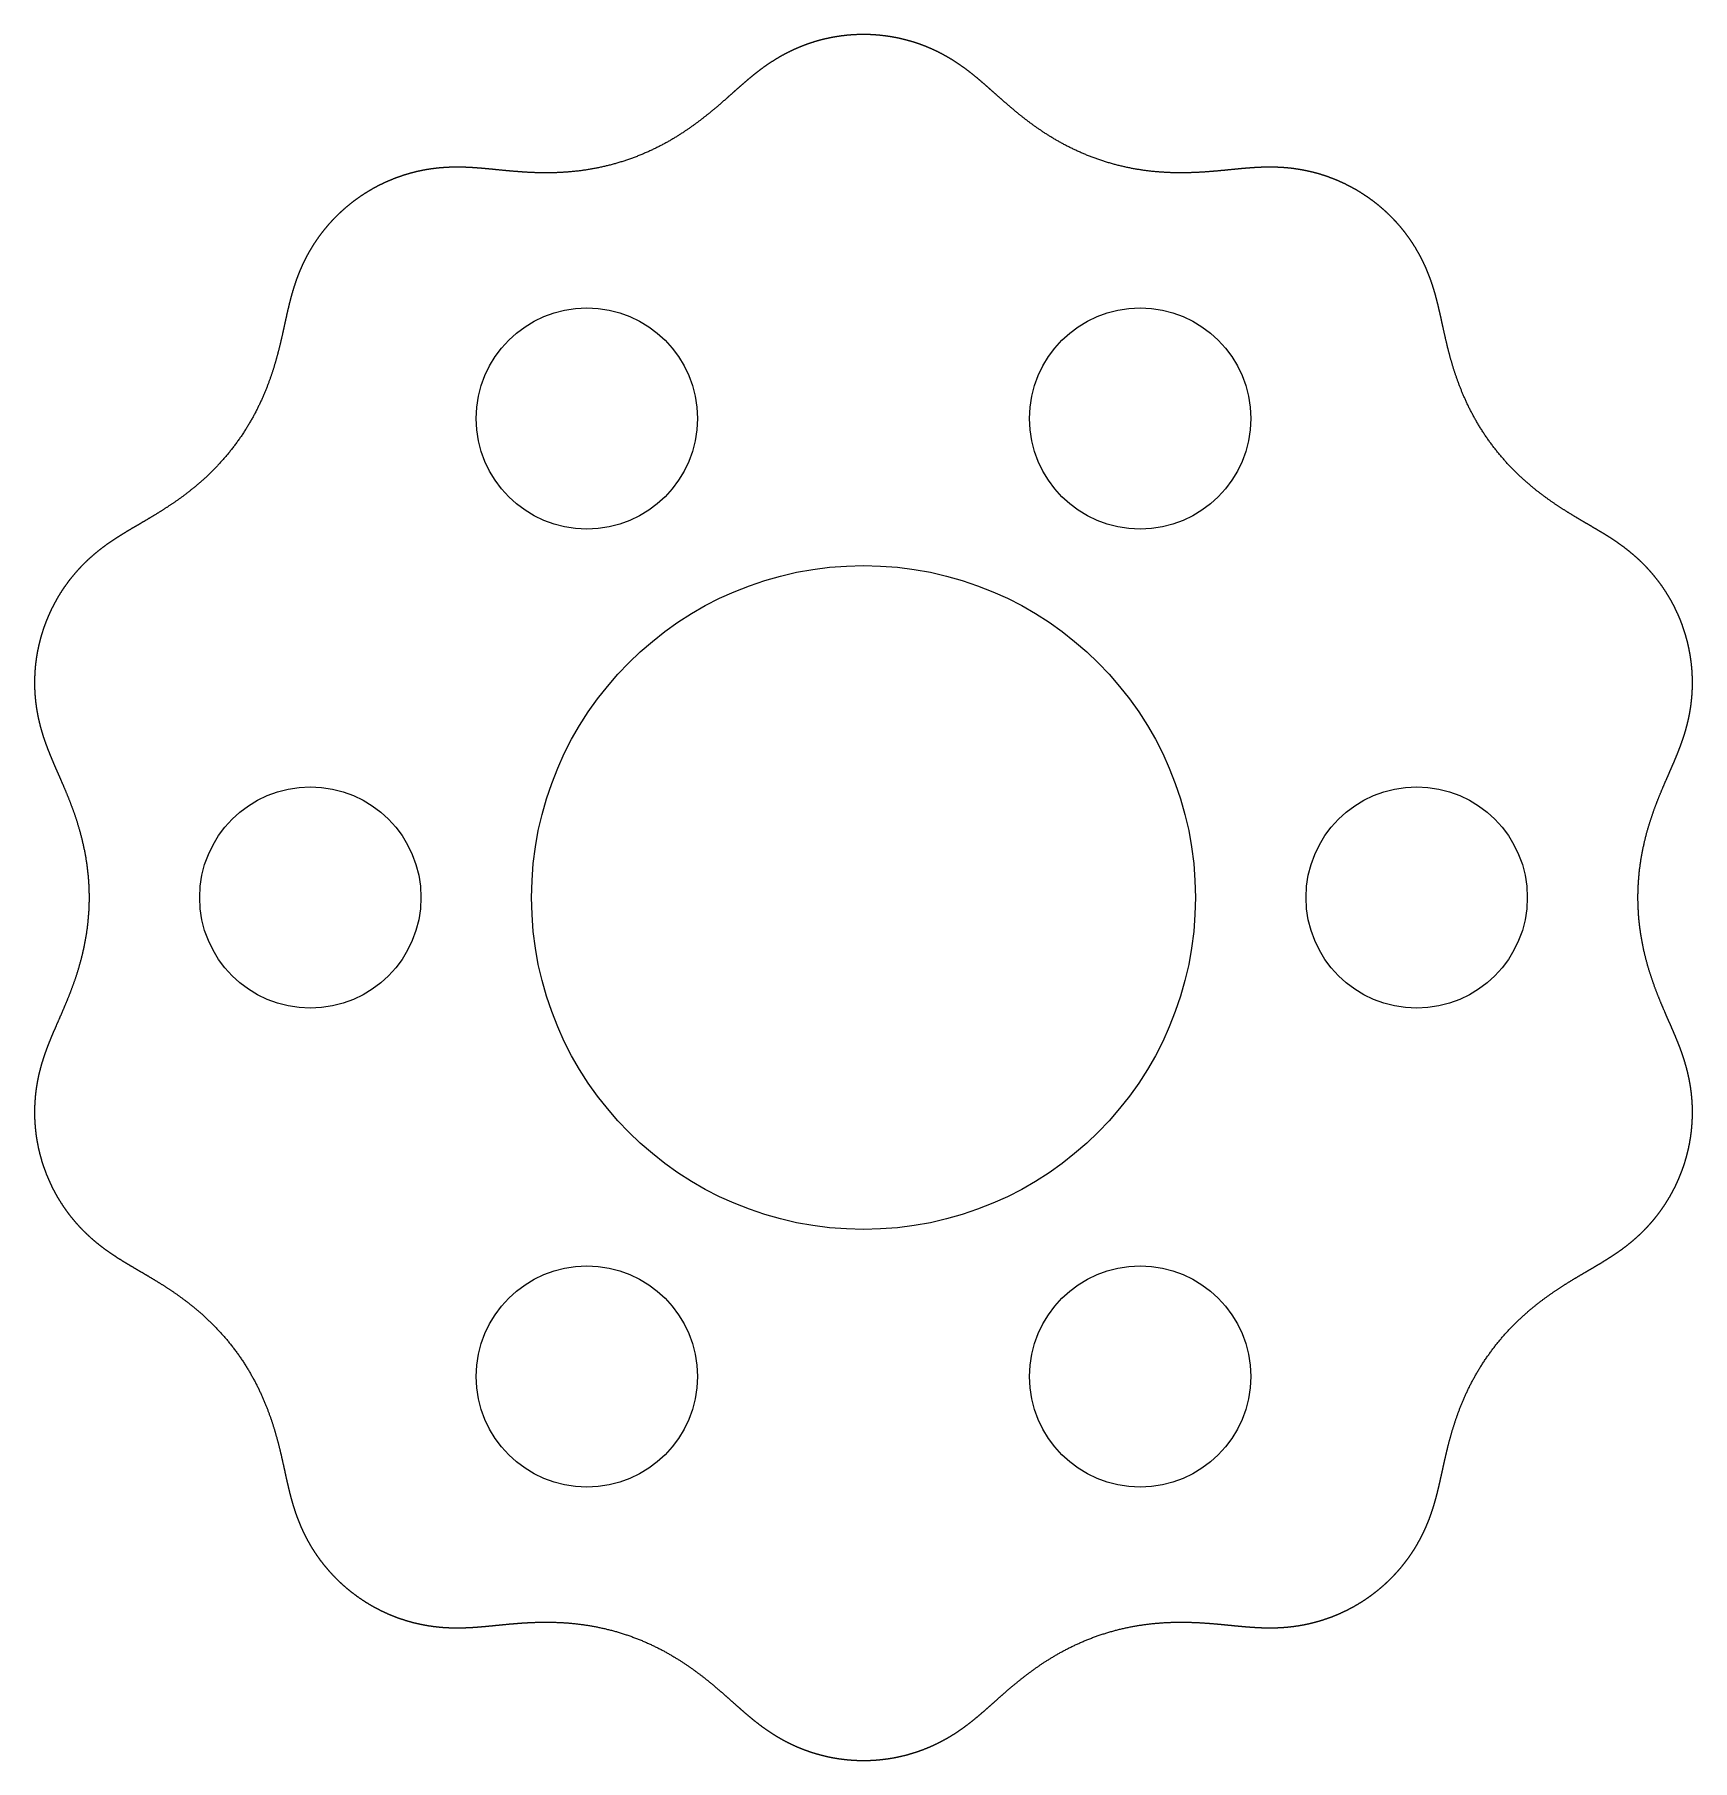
# Model space of a CAD drawing. Header units: millimetres. Extents: x -18.7 to 18.7, y -19.5 to 19.5.
import ezdxf

# ---------------------------------------------------------------- set-up
doc = ezdxf.new("R2010")
doc.units = ezdxf.units.MM

msp = doc.modelspace()

# ---------------------------------------------------------------- linework, layer by layer
at = {"color": 7, "linetype": 'Continuous', "lineweight": 25}
for centre, radius in [((-6.25, 10.825), 2.5), ((6.25, 10.825), 2.5), ((0, 0), 7.5), ((-12.5, 0), 2.5), ((12.5, 0), 2.5), ((-6.25, -10.825), 2.5), ((6.25, -10.825), 2.5)]:
    msp.add_circle(centre, radius, dxfattribs=at)
for points in [[(17.5, 0), (17.5, 0.008), (17.5, 0.054), (17.501, 0.1), (17.502, 0.146), (17.503, 0.191), (17.505, 0.237), (17.507, 0.282), (17.51, 0.327), (17.513, 0.372), (17.516, 0.417), (17.52, 0.462), (17.524, 0.507), (17.528, 0.551), (17.533, 0.595), (17.538, 0.638), (17.544, 0.682), (17.549, 0.725), (17.555, 0.768), (17.561, 0.81), (17.568, 0.852), (17.575, 0.894), (17.582, 0.935), (17.589, 0.976), (17.597, 1.017), (17.604, 1.057), (17.612, 1.096), (17.621, 1.136), (17.629, 1.174), (17.638, 1.213), (17.646, 1.251), (17.655, 1.288), (17.664, 1.325), (17.673, 1.362), (17.683, 1.398), (17.692, 1.433), (17.701, 1.468), (17.711, 1.503), (17.721, 1.537), (17.73, 1.571), (17.74, 1.604), (17.75, 1.637), (17.76, 1.669), (17.77, 1.701), (17.78, 1.732), (17.79, 1.763), (17.8, 1.794), (17.81, 1.824), (17.82, 1.853), (17.83, 1.882), (17.84, 1.911), (17.85, 1.939), (17.859, 1.967), (17.869, 1.995), (17.879, 2.022), (17.889, 2.048), (17.899, 2.074), (17.909, 2.1), (17.918, 2.126), (17.928, 2.151), (17.937, 2.175), (17.947, 2.2), (17.956, 2.224), (17.966, 2.247), (17.975, 2.271), (17.984, 2.294), (17.994, 2.316), (18.003, 2.339), (18.012, 2.361), (18.021, 2.382), (18.029, 2.404), (18.038, 2.425), (18.047, 2.446), (18.056, 2.466), (18.064, 2.486), (18.073, 2.506), (18.081, 2.526), (18.089, 2.545), (18.098, 2.565), (18.106, 2.584), (18.114, 2.602), (18.122, 2.621), (18.13, 2.639), (18.138, 2.657), (18.146, 2.675), (18.153, 2.693), (18.161, 2.71), (18.168, 2.727), (18.176, 2.744), (18.183, 2.761), (18.191, 2.778), (18.198, 2.795), (18.205, 2.811), (18.212, 2.827), (18.219, 2.843), (18.226, 2.859), (18.233, 2.875), (18.24, 2.89), (18.247, 2.906), (18.253, 2.921), (18.26, 2.936), (18.266, 2.951), (18.273, 2.966), (18.279, 2.981), (18.286, 2.996), (18.292, 3.011), (18.298, 3.025), (18.304, 3.039), (18.31, 3.054), (18.316, 3.068), (18.322, 3.082), (18.328, 3.096), (18.334, 3.11), (18.34, 3.124), (18.346, 3.138), (18.352, 3.151), (18.357, 3.165), (18.363, 3.179), (18.369, 3.192), (18.374, 3.206), (18.38, 3.219), (18.385, 3.232), (18.39, 3.245), (18.396, 3.259), (18.401, 3.272), (18.406, 3.285), (18.411, 3.298), (18.416, 3.311), (18.422, 3.324), (18.427, 3.337), (18.432, 3.35), (18.437, 3.363), (18.442, 3.376), (18.446, 3.389), (18.451, 3.402), (18.456, 3.414), (18.461, 3.427), (18.465, 3.44), (18.47, 3.453), (18.475, 3.465), (18.479, 3.478), (18.484, 3.491), (18.488, 3.503), (18.493, 3.516), (18.497, 3.529), (18.502, 3.542), (18.506, 3.554), (18.511, 3.567), (18.515, 3.58), (18.519, 3.592), (18.523, 3.605), (18.527, 3.618), (18.532, 3.63), (18.536, 3.643), (18.54, 3.656), (18.544, 3.668), (18.548, 3.681), (18.552, 3.694), (18.556, 3.706), (18.56, 3.719), (18.563, 3.732), (18.567, 3.745), (18.571, 3.758), (18.575, 3.77), (18.578, 3.783), (18.582, 3.796), (18.586, 3.809), (18.589, 3.822), (18.593, 3.835), (18.596, 3.848), (18.6, 3.861), (18.603, 3.874), (18.607, 3.887), (18.61, 3.9), (18.613, 3.913), (18.617, 3.926), (18.62, 3.939), (18.623, 3.952), (18.626, 3.965), (18.629, 3.978), (18.633, 3.992), (18.636, 4.005), (18.639, 4.018), (18.642, 4.032), (18.645, 4.045), (18.647, 4.058), (18.65, 4.072), (18.653, 4.085), (18.656, 4.099), (18.659, 4.112), (18.661, 4.126), (18.664, 4.139), (18.666, 4.153), (18.669, 4.167), (18.671, 4.18), (18.674, 4.194), (18.676, 4.208), (18.679, 4.222), (18.681, 4.235), (18.683, 4.249), (18.685, 4.263), (18.688, 4.277), (18.69, 4.291), (18.692, 4.305), (18.694, 4.319), (18.696, 4.333), (18.698, 4.347), (18.7, 4.361), (18.702, 4.376), (18.703, 4.39), (18.705, 4.404), (18.707, 4.418), (18.708, 4.433), (18.71, 4.447), (18.712, 4.462), (18.713, 4.476), (18.714, 4.49), (18.716, 4.505), (18.717, 4.519), (18.718, 4.534), (18.72, 4.549), (18.721, 4.563), (18.722, 4.578), (18.723, 4.593), (18.724, 4.607), (18.725, 4.622), (18.726, 4.637), (18.727, 4.652), (18.727, 4.667), (18.728, 4.682), (18.729, 4.697), (18.729, 4.711), (18.73, 4.726), (18.73, 4.742), (18.731, 4.757), (18.731, 4.772), (18.731, 4.787), (18.732, 4.802), (18.732, 4.817), (18.732, 4.832), (18.732, 4.848), (18.732, 4.863), (18.732, 4.878), (18.732, 4.893), (18.732, 4.909), (18.731, 4.924), (18.731, 4.939), (18.731, 4.955), (18.73, 4.97), (18.73, 4.986), (18.729, 5.001), (18.728, 5.017), (18.728, 5.032), (18.727, 5.048), (18.726, 5.063), (18.725, 5.079), (18.724, 5.095), (18.723, 5.11), (18.722, 5.126), (18.721, 5.141), (18.72, 5.157), (18.718, 5.173), (18.717, 5.189), (18.716, 5.204), (18.714, 5.22), (18.712, 5.236), (18.711, 5.252), (18.709, 5.267), (18.707, 5.283), (18.705, 5.299), (18.704, 5.315), (18.702, 5.331), (18.699, 5.346), (18.697, 5.362), (18.695, 5.378), (18.693, 5.394), (18.691, 5.41), (18.688, 5.426), (18.686, 5.442), (18.683, 5.457), (18.681, 5.473), (18.678, 5.489), (18.675, 5.505), (18.672, 5.521), (18.669, 5.537), (18.666, 5.553), (18.663, 5.569), (18.66, 5.585), (18.657, 5.6), (18.654, 5.616), (18.651, 5.632), (18.647, 5.648), (18.644, 5.664), (18.64, 5.68), (18.637, 5.696), (18.633, 5.712), (18.629, 5.727), (18.626, 5.743), (18.622, 5.759), (18.618, 5.775), (18.614, 5.791), (18.61, 5.807), (18.606, 5.822), (18.601, 5.838), (18.597, 5.854), (18.593, 5.87), (18.588, 5.885), (18.584, 5.901), (18.579, 5.917), (18.575, 5.932), (18.57, 5.948), (18.565, 5.964), (18.56, 5.979), (18.555, 5.995), (18.55, 6.011), (18.545, 6.026), (18.54, 6.042), (18.535, 6.057), (18.53, 6.073), (18.525, 6.088), (18.519, 6.104), (18.514, 6.119), (18.508, 6.135), (18.503, 6.15), (18.497, 6.165), (18.492, 6.181), (18.486, 6.196), (18.48, 6.211), (18.474, 6.226), (18.468, 6.242), (18.462, 6.257), (18.456, 6.272), (18.45, 6.287), (18.444, 6.302), (18.438, 6.317), (18.431, 6.332), (18.425, 6.347), (18.419, 6.362), (18.412, 6.377), (18.405, 6.392), (18.399, 6.407), (18.392, 6.422), (18.385, 6.436), (18.379, 6.451), (18.372, 6.466), (18.365, 6.48), (18.358, 6.495), (18.351, 6.51), (18.344, 6.524), (18.337, 6.538), (18.33, 6.553), (18.322, 6.567), (18.315, 6.582), (18.308, 6.596), (18.3, 6.61), (18.293, 6.624), (18.285, 6.639), (18.278, 6.653), (18.27, 6.667), (18.263, 6.681), (18.255, 6.695), (18.247, 6.709), (18.239, 6.722), (18.232, 6.736), (18.224, 6.75), (18.216, 6.764), (18.208, 6.777), (18.2, 6.791), (18.192, 6.805), (18.184, 6.818), (18.175, 6.832), (18.167, 6.845), (18.159, 6.858), (18.151, 6.872), (18.142, 6.885), (18.134, 6.898), (18.125, 6.911), (18.117, 6.924), (18.108, 6.937), (18.1, 6.95), (18.091, 6.963), (18.083, 6.976), (18.074, 6.989), (18.065, 7.002), (18.057, 7.014), (18.048, 7.027), (18.039, 7.04), (18.03, 7.052), (18.021, 7.065), (18.012, 7.077), (18.003, 7.089), (17.994, 7.102), (17.985, 7.114), (17.976, 7.126), (17.967, 7.138), (17.958, 7.15), (17.949, 7.162), (17.94, 7.174), (17.93, 7.186), (17.921, 7.198), (17.912, 7.209), (17.903, 7.221), (17.893, 7.233), (17.884, 7.244), (17.874, 7.256), (17.865, 7.267), (17.856, 7.279), (17.846, 7.29), (17.837, 7.301), (17.827, 7.313), (17.818, 7.324), (17.808, 7.335), (17.798, 7.346), (17.789, 7.357), (17.779, 7.368), (17.77, 7.379), (17.76, 7.389), (17.75, 7.4), (17.74, 7.411), (17.731, 7.422), (17.721, 7.432), (17.711, 7.443), (17.701, 7.453), (17.691, 7.463), (17.682, 7.474), (17.672, 7.484), (17.662, 7.494), (17.652, 7.504), (17.642, 7.515), (17.632, 7.525), (17.622, 7.535), (17.612, 7.545), (17.602, 7.554), (17.592, 7.564), (17.582, 7.574), (17.572, 7.584), (17.562, 7.593), (17.552, 7.603), (17.542, 7.613), (17.532, 7.622), (17.522, 7.631), (17.512, 7.641), (17.501, 7.65), (17.491, 7.659), (17.481, 7.669), (17.471, 7.678), (17.461, 7.687), (17.451, 7.696), (17.44, 7.705), (17.43, 7.714), (17.42, 7.723), (17.41, 7.732), (17.399, 7.741), (17.389, 7.75), (17.379, 7.758), (17.368, 7.767), (17.358, 7.776), (17.348, 7.784), (17.337, 7.793), (17.327, 7.801), (17.316, 7.81), (17.306, 7.818), (17.295, 7.827), (17.285, 7.835), (17.275, 7.843), (17.264, 7.852), (17.253, 7.86), (17.243, 7.868), (17.232, 7.876), (17.222, 7.884), (17.211, 7.892), (17.201, 7.901), (17.19, 7.909), (17.179, 7.917), (17.169, 7.925), (17.158, 7.932), (17.147, 7.94), (17.136, 7.948), (17.126, 7.956), (17.115, 7.964), (17.104, 7.972), (17.093, 7.979), (17.082, 7.987), (17.071, 7.995), (17.06, 8.003), (17.049, 8.01), (17.038, 8.018), (17.027, 8.026), (17.016, 8.033), (17.005, 8.041), (16.994, 8.049), (16.983, 8.056), (16.972, 8.064), (16.96, 8.071), (16.949, 8.079), (16.938, 8.086), (16.926, 8.094), (16.915, 8.101), (16.903, 8.109), (16.892, 8.116), (16.88, 8.124), (16.868, 8.131), (16.857, 8.139), (16.845, 8.147), (16.833, 8.154), (16.821, 8.162), (16.809, 8.169), (16.797, 8.177), (16.785, 8.184), (16.773, 8.192), (16.761, 8.199), (16.748, 8.207), (16.736, 8.215), (16.724, 8.222), (16.711, 8.23), (16.698, 8.238), (16.686, 8.245), (16.673, 8.253), (16.66, 8.261), (16.647, 8.269), (16.634, 8.277), (16.621, 8.285), (16.608, 8.293), (16.594, 8.3), (16.581, 8.309), (16.567, 8.317), (16.554, 8.325), (16.54, 8.333), (16.526, 8.341), (16.512, 8.349), (16.498, 8.358), (16.483, 8.366), (16.469, 8.375), (16.454, 8.383), (16.44, 8.392), (16.425, 8.4), (16.41, 8.409), (16.395, 8.418), (16.38, 8.427), (16.364, 8.436), (16.349, 8.445), (16.333, 8.454), (16.317, 8.464), (16.301, 8.473), (16.285, 8.483), (16.268, 8.492), (16.252, 8.502), (16.235, 8.512), (16.218, 8.522), (16.201, 8.532), (16.183, 8.542), (16.166, 8.553), (16.148, 8.563), (16.13, 8.574), (16.112, 8.585), (16.093, 8.596), (16.075, 8.607), (16.056, 8.618), (16.037, 8.63), (16.017, 8.642), (15.998, 8.654), (15.978, 8.666), (15.958, 8.678), (15.938, 8.69), (15.917, 8.703), (15.897, 8.716), (15.876, 8.729), (15.855, 8.743), (15.833, 8.756), (15.811, 8.77), (15.789, 8.784), (15.767, 8.798), (15.744, 8.813), (15.722, 8.828), (15.699, 8.843), (15.675, 8.859), (15.652, 8.875), (15.628, 8.891), (15.604, 8.907), (15.579, 8.924), (15.555, 8.941), (15.53, 8.958), (15.504, 8.976), (15.479, 8.994), (15.453, 9.012), (15.427, 9.031), (15.401, 9.05), (15.374, 9.07), (15.348, 9.09), (15.321, 9.11), (15.293, 9.131), (15.266, 9.152), (15.238, 9.174), (15.21, 9.196), (15.182, 9.218), (15.154, 9.241), (15.126, 9.264), (15.097, 9.288), (15.068, 9.312), (15.039, 9.337), (15.01, 9.362), (14.98, 9.387), (14.951, 9.413), (14.921, 9.44), (14.892, 9.467), (14.862, 9.494), (14.832, 9.522), (14.802, 9.55), (14.772, 9.579), (14.742, 9.609), (14.712, 9.638), (14.682, 9.668), (14.652, 9.699), (14.622, 9.73), (14.592, 9.762), (14.562, 9.794), (14.533, 9.826), (14.503, 9.859), (14.473, 9.892), (14.444, 9.926), (14.415, 9.96), (14.386, 9.994), (14.357, 10.029), (14.328, 10.064), (14.3, 10.1), (14.272, 10.135), (14.244, 10.171), (14.216, 10.208), (14.188, 10.244), (14.161, 10.281), (14.135, 10.318), (14.108, 10.356), (14.082, 10.393), (14.056, 10.431), (14.031, 10.469), (14.006, 10.507), (13.981, 10.545), (13.957, 10.583), (13.933, 10.621), (13.91, 10.66), (13.887, 10.698), (13.864, 10.736), (13.842, 10.775), (13.82, 10.813), (13.799, 10.851), (13.778, 10.89), (13.758, 10.928), (13.738, 10.966), (13.718, 11.004), (13.699, 11.041), (13.68, 11.079), (13.662, 11.116), (13.644, 11.154), (13.627, 11.191), (13.61, 11.228), (13.593, 11.264), (13.577, 11.301), (13.561, 11.337), (13.546, 11.373), (13.531, 11.408), (13.516, 11.444), (13.502, 11.479), (13.488, 11.513), (13.475, 11.548), (13.462, 11.582), (13.449, 11.615), (13.437, 11.649), (13.425, 11.682), (13.413, 11.715), (13.402, 11.747), (13.391, 11.779), (13.38, 11.811), (13.369, 11.842), (13.359, 11.873), (13.349, 11.904), (13.339, 11.934), (13.33, 11.964), (13.321, 11.993), (13.312, 12.023), (13.303, 12.051), (13.295, 12.08), (13.287, 12.108), (13.279, 12.136), (13.271, 12.163), (13.264, 12.19), (13.256, 12.217), (13.249, 12.243), (13.242, 12.27), (13.235, 12.295), (13.228, 12.321), (13.222, 12.346), (13.216, 12.37), (13.209, 12.395), (13.203, 12.419), (13.197, 12.443), (13.192, 12.466), (13.186, 12.489), (13.18, 12.512), (13.175, 12.535), (13.17, 12.557), (13.165, 12.579), (13.159, 12.601), (13.154, 12.623), (13.15, 12.644), (13.145, 12.665), (13.14, 12.685), (13.135, 12.706), (13.131, 12.726), (13.126, 12.746), (13.122, 12.766), (13.118, 12.785), (13.113, 12.805), (13.109, 12.824), (13.105, 12.843), (13.101, 12.861), (13.097, 12.88), (13.093, 12.898), (13.089, 12.916), (13.085, 12.934), (13.081, 12.952), (13.077, 12.969), (13.073, 12.987), (13.07, 13.004), (13.066, 13.021), (13.062, 13.037), (13.059, 13.054), (13.055, 13.071), (13.051, 13.087), (13.048, 13.103), (13.044, 13.119), (13.041, 13.135), (13.037, 13.151), (13.034, 13.167), (13.03, 13.182), (13.027, 13.198), (13.023, 13.213), (13.02, 13.228), (13.016, 13.243), (13.013, 13.258), (13.009, 13.273), (13.006, 13.288), (13.002, 13.303), (12.999, 13.317), (12.996, 13.332), (12.992, 13.346), (12.989, 13.36), (12.985, 13.375), (12.982, 13.389), (12.978, 13.403), (12.975, 13.417), (12.972, 13.431), (12.968, 13.445), (12.965, 13.458), (12.961, 13.472), (12.958, 13.486), (12.954, 13.499), (12.951, 13.513), (12.947, 13.526), (12.944, 13.54), (12.94, 13.553), (12.936, 13.567), (12.933, 13.58), (12.929, 13.593), (12.926, 13.606), (12.922, 13.619), (12.918, 13.632), (12.914, 13.646), (12.911, 13.659), (12.907, 13.672), (12.903, 13.685), (12.899, 13.698), (12.896, 13.71), (12.892, 13.723), (12.888, 13.736), (12.884, 13.749), (12.88, 13.762), (12.876, 13.775), (12.872, 13.787), (12.868, 13.8), (12.864, 13.813), (12.86, 13.825), (12.856, 13.838), (12.852, 13.851), (12.847, 13.863), (12.843, 13.876), (12.839, 13.889), (12.835, 13.901), (12.83, 13.914), (12.826, 13.927), (12.822, 13.939), (12.817, 13.952), (12.813, 13.964), (12.808, 13.977), (12.803, 13.989), (12.799, 14.002), (12.794, 14.014), (12.789, 14.027), (12.785, 14.04), (12.78, 14.052), (12.775, 14.065), (12.77, 14.077), (12.765, 14.09), (12.76, 14.102), (12.755, 14.115), (12.75, 14.127), (12.745, 14.14), (12.74, 14.152), (12.735, 14.165), (12.729, 14.177), (12.724, 14.19), (12.719, 14.202), (12.713, 14.215), (12.708, 14.227), (12.702, 14.24), (12.697, 14.252), (12.691, 14.265), (12.686, 14.278), (12.68, 14.29), (12.674, 14.303), (12.668, 14.315), (12.662, 14.328), (12.656, 14.34), (12.65, 14.353), (12.644, 14.365), (12.638, 14.378), (12.632, 14.39), (12.626, 14.403), (12.619, 14.415), (12.613, 14.428), (12.607, 14.441), (12.6, 14.453), (12.594, 14.466), (12.587, 14.478), (12.58, 14.491), (12.574, 14.503), (12.567, 14.516), (12.56, 14.528), (12.553, 14.541), (12.546, 14.554), (12.539, 14.566), (12.532, 14.579), (12.525, 14.591), (12.518, 14.604), (12.511, 14.616), (12.503, 14.629), (12.496, 14.641), (12.488, 14.654), (12.481, 14.667), (12.473, 14.679), (12.466, 14.692), (12.458, 14.704), (12.45, 14.717), (12.442, 14.729), (12.434, 14.742), (12.426, 14.754), (12.418, 14.767), (12.41, 14.779), (12.402, 14.792), (12.394, 14.804), (12.386, 14.817), (12.377, 14.829), (12.369, 14.841), (12.36, 14.854), (12.352, 14.866), (12.343, 14.879), (12.334, 14.891), (12.326, 14.903), (12.317, 14.916), (12.308, 14.928), (12.299, 14.941), (12.29, 14.953), (12.281, 14.965), (12.272, 14.977), (12.263, 14.99), (12.253, 15.002), (12.244, 15.014), (12.235, 15.026), (12.225, 15.039), (12.215, 15.051), (12.206, 15.063), (12.196, 15.075), (12.186, 15.087), (12.177, 15.099), (12.167, 15.111), (12.157, 15.124), (12.147, 15.136), (12.137, 15.148), (12.127, 15.16), (12.116, 15.172), (12.106, 15.183), (12.096, 15.195), (12.085, 15.207), (12.075, 15.219), (12.065, 15.231), (12.054, 15.243), (12.043, 15.255), (12.033, 15.266), (12.022, 15.278), (12.011, 15.29), (12, 15.301), (11.989, 15.313), (11.978, 15.324), (11.967, 15.336), (11.956, 15.348), (11.945, 15.359), (11.934, 15.37), (11.922, 15.382), (11.911, 15.393), (11.899, 15.405), (11.888, 15.416), (11.876, 15.427), (11.865, 15.438), (11.853, 15.449), (11.841, 15.461), (11.83, 15.472), (11.818, 15.483), (11.806, 15.494), (11.794, 15.505), (11.782, 15.516), (11.77, 15.527), (11.758, 15.537), (11.746, 15.548), (11.733, 15.559), (11.721, 15.57), (11.709, 15.58), (11.697, 15.591), (11.684, 15.601), (11.672, 15.612), (11.659, 15.622), (11.647, 15.633), (11.634, 15.643), (11.621, 15.653), (11.609, 15.664), (11.596, 15.674), (11.583, 15.684), (11.57, 15.694), (11.557, 15.704), (11.544, 15.714), (11.531, 15.724), (11.518, 15.734), (11.505, 15.744), (11.492, 15.754), (11.479, 15.763), (11.466, 15.773), (11.452, 15.783), (11.439, 15.792), (11.426, 15.802), (11.412, 15.811), (11.399, 15.82), (11.386, 15.83), (11.372, 15.839), (11.359, 15.848), (11.345, 15.857), (11.331, 15.866), (11.318, 15.875), (11.304, 15.884), (11.29, 15.893), (11.277, 15.902), (11.263, 15.911), (11.249, 15.92), (11.235, 15.928), (11.221, 15.937), (11.208, 15.945), (11.194, 15.954), (11.18, 15.962), (11.166, 15.971), (11.152, 15.979), (11.138, 15.987), (11.124, 15.995), (11.11, 16.003), (11.095, 16.011), (11.081, 16.019), (11.067, 16.027), (11.053, 16.035), (11.039, 16.043), (11.025, 16.05), (11.01, 16.058), (10.996, 16.065), (10.982, 16.073), (10.968, 16.08), (10.953, 16.088), (10.939, 16.095), (10.925, 16.102), (10.91, 16.109), (10.896, 16.116), (10.881, 16.123), (10.867, 16.13), (10.853, 16.137), (10.838, 16.144), (10.824, 16.151), (10.809, 16.157), (10.795, 16.164), (10.78, 16.17), (10.766, 16.177), (10.751, 16.183), (10.737, 16.19), (10.722, 16.196), (10.708, 16.202), (10.693, 16.208), (10.679, 16.214), (10.664, 16.22), (10.65, 16.226), (10.635, 16.232), (10.621, 16.238), (10.606, 16.243), (10.592, 16.249), (10.577, 16.255), (10.562, 16.26), (10.548, 16.265), (10.533, 16.271), (10.519, 16.276), (10.504, 16.281), (10.49, 16.286), (10.475, 16.292), (10.461, 16.297), (10.446, 16.301), (10.432, 16.306), (10.417, 16.311), (10.403, 16.316), (10.388, 16.321), (10.374, 16.325), (10.359, 16.33), (10.345, 16.334), (10.33, 16.339), (10.316, 16.343), (10.301, 16.347), (10.287, 16.351), (10.272, 16.356), (10.258, 16.36), (10.244, 16.364), (10.229, 16.368), (10.215, 16.371), (10.2, 16.375), (10.186, 16.379), (10.172, 16.383), (10.157, 16.386), (10.143, 16.39), (10.129, 16.393), (10.114, 16.397), (10.1, 16.4), (10.086, 16.404), (10.072, 16.407), (10.057, 16.41), (10.043, 16.413), (10.029, 16.416), (10.015, 16.419), (10.001, 16.422), (9.987, 16.425), (9.973, 16.428), (9.958, 16.431), (9.944, 16.433), (9.93, 16.436), (9.916, 16.439), (9.902, 16.441), (9.888, 16.444), (9.874, 16.446), (9.86, 16.448), (9.846, 16.451), (9.832, 16.453), (9.818, 16.455), (9.805, 16.457), (9.791, 16.459), (9.777, 16.461), (9.763, 16.463), (9.749, 16.465), (9.735, 16.467), (9.722, 16.469), (9.708, 16.471), (9.694, 16.472), (9.68, 16.474), (9.667, 16.476), (9.653, 16.477), (9.639, 16.479), (9.626, 16.48), (9.612, 16.482), (9.598, 16.483), (9.585, 16.484), (9.571, 16.486), (9.558, 16.487), (9.544, 16.488), (9.531, 16.489), (9.517, 16.49), (9.504, 16.491), (9.49, 16.492), (9.477, 16.493), (9.463, 16.494), (9.45, 16.495), (9.436, 16.496), (9.423, 16.496), (9.41, 16.497), (9.396, 16.498), (9.383, 16.498), (9.369, 16.499), (9.356, 16.499), (9.343, 16.5), (9.329, 16.5), (9.316, 16.501), (9.303, 16.501), (9.289, 16.502), (9.276, 16.502), (9.263, 16.502), (9.249, 16.502), (9.236, 16.502), (9.223, 16.503), (9.209, 16.503), (9.196, 16.503), (9.183, 16.503), (9.169, 16.503), (9.156, 16.503), (9.143, 16.503), (9.129, 16.503), (9.116, 16.502), (9.103, 16.502), (9.089, 16.502), (9.076, 16.502), (9.062, 16.501), (9.049, 16.501), (9.035, 16.501), (9.022, 16.5), (9.008, 16.5), (8.995, 16.499), (8.981, 16.499), (8.968, 16.498), (8.954, 16.498), (8.94, 16.497), (8.927, 16.497), (8.913, 16.496), (8.899, 16.495), (8.885, 16.494), (8.872, 16.494), (8.858, 16.493), (8.844, 16.492), (8.83, 16.491), (8.816, 16.49), (8.802, 16.489), (8.788, 16.489), (8.773, 16.488), (8.759, 16.487), (8.745, 16.486), (8.73, 16.484), (8.716, 16.483), (8.701, 16.482), (8.687, 16.481), (8.672, 16.48), (8.657, 16.479), (8.642, 16.478), (8.627, 16.476), (8.612, 16.475), (8.597, 16.474), (8.582, 16.472), (8.567, 16.471), (8.551, 16.47), (8.536, 16.468), (8.52, 16.467), (8.504, 16.465), (8.488, 16.464), (8.472, 16.462), (8.456, 16.461), (8.44, 16.459), (8.423, 16.458), (8.407, 16.456), (8.39, 16.454), (8.373, 16.453), (8.356, 16.451), (8.339, 16.449), (8.321, 16.448), (8.304, 16.446), (8.286, 16.444), (8.268, 16.442), (8.25, 16.44), (8.232, 16.439), (8.213, 16.437), (8.195, 16.435), (8.176, 16.433), (8.157, 16.431), (8.137, 16.429), (8.118, 16.428), (8.098, 16.426), (8.078, 16.424), (8.058, 16.422), (8.037, 16.42), (8.016, 16.418), (7.995, 16.416), (7.974, 16.414), (7.953, 16.412), (7.931, 16.41), (7.909, 16.409), (7.886, 16.407), (7.864, 16.405), (7.841, 16.403), (7.817, 16.401), (7.794, 16.399), (7.77, 16.398), (7.745, 16.396), (7.721, 16.394), (7.696, 16.392), (7.671, 16.391), (7.645, 16.389), (7.619, 16.388), (7.593, 16.386), (7.566, 16.385), (7.539, 16.383), (7.511, 16.382), (7.483, 16.381), (7.455, 16.38), (7.427, 16.379), (7.398, 16.378), (7.368, 16.377), (7.338, 16.376), (7.308, 16.375), (7.277, 16.375), (7.246, 16.375), (7.215, 16.374), (7.183, 16.374), (7.15, 16.374), (7.118, 16.374), (7.084, 16.375), (7.051, 16.375), (7.017, 16.376), (6.982, 16.377), (6.947, 16.378), (6.912, 16.379), (6.876, 16.381), (6.84, 16.383), (6.803, 16.385), (6.766, 16.387), (6.729, 16.389), (6.691, 16.392), (6.653, 16.395), (6.614, 16.399), (6.575, 16.402), (6.536, 16.406), (6.496, 16.41), (6.456, 16.415), (6.415, 16.42), (6.375, 16.425), (6.334, 16.431), (6.292, 16.437), (6.25, 16.443), (6.209, 16.45), (6.166, 16.457), (6.124, 16.464), (6.081, 16.472), (6.038, 16.48), (5.995, 16.489), (5.952, 16.498), (5.909, 16.507), (5.865, 16.517), (5.821, 16.527), (5.778, 16.538), (5.734, 16.549), (5.69, 16.56), (5.646, 16.572), (5.602, 16.584), (5.559, 16.597), (5.515, 16.61), (5.471, 16.623), (5.427, 16.637), (5.384, 16.651), (5.341, 16.666), (5.297, 16.681), (5.254, 16.696), (5.211, 16.712), (5.169, 16.727), (5.126, 16.744), (5.084, 16.76), (5.042, 16.777), (5.001, 16.794), (4.96, 16.812), (4.919, 16.829), (4.878, 16.847), (4.838, 16.865), (4.798, 16.884), (4.758, 16.902), (4.719, 16.921), (4.681, 16.94), (4.642, 16.959), (4.605, 16.979), (4.567, 16.998), (4.53, 17.017), (4.494, 17.037), (4.458, 17.057), (4.422, 17.077), (4.387, 17.096), (4.353, 17.116), (4.318, 17.136), (4.285, 17.156), (4.252, 17.176), (4.219, 17.196), (4.187, 17.216), (4.155, 17.236), (4.124, 17.256), (4.093, 17.276), (4.063, 17.296), (4.033, 17.316), (4.004, 17.335), (3.975, 17.355), (3.946, 17.375), (3.918, 17.394), (3.891, 17.413), (3.864, 17.433), (3.837, 17.452), (3.811, 17.471), (3.785, 17.49), (3.76, 17.508), (3.735, 17.527), (3.711, 17.545), (3.687, 17.564), (3.663, 17.582), (3.64, 17.6), (3.617, 17.618), (3.594, 17.635), (3.572, 17.653), (3.55, 17.67), (3.529, 17.687), (3.508, 17.704), (3.487, 17.721), (3.467, 17.738), (3.447, 17.754), (3.427, 17.771), (3.407, 17.787), (3.388, 17.803), (3.369, 17.819), (3.351, 17.834), (3.332, 17.85), (3.314, 17.865), (3.297, 17.88), (3.279, 17.895), (3.262, 17.91), (3.245, 17.925), (3.228, 17.939), (3.212, 17.954), (3.195, 17.968), (3.179, 17.982), (3.163, 17.996), (3.148, 18.009), (3.132, 18.023), (3.117, 18.036), (3.102, 18.05), (3.087, 18.063), (3.072, 18.076), (3.058, 18.089), (3.044, 18.101), (3.029, 18.114), (3.015, 18.127), (3.002, 18.139), (2.988, 18.151), (2.974, 18.163), (2.961, 18.175), (2.947, 18.187), (2.934, 18.199), (2.921, 18.21), (2.908, 18.222), (2.896, 18.233), (2.883, 18.244), (2.87, 18.255), (2.858, 18.267), (2.845, 18.277), (2.833, 18.288), (2.821, 18.299), (2.809, 18.31), (2.797, 18.32), (2.785, 18.331), (2.773, 18.341), (2.761, 18.351), (2.75, 18.362), (2.738, 18.372), (2.727, 18.382), (2.715, 18.392), (2.704, 18.402), (2.692, 18.411), (2.681, 18.421), (2.67, 18.431), (2.659, 18.44), (2.647, 18.45), (2.636, 18.459), (2.625, 18.469), (2.614, 18.478), (2.603, 18.487), (2.592, 18.496), (2.581, 18.506), (2.57, 18.515), (2.56, 18.524), (2.549, 18.533), (2.538, 18.542), (2.527, 18.55), (2.516, 18.559), (2.506, 18.568), (2.495, 18.577), (2.484, 18.585), (2.474, 18.594), (2.463, 18.602), (2.452, 18.611), (2.441, 18.619), (2.431, 18.628), (2.42, 18.636), (2.409, 18.644), (2.399, 18.653), (2.388, 18.661), (2.377, 18.669), (2.367, 18.677), (2.356, 18.686), (2.345, 18.694), (2.335, 18.702), (2.324, 18.71), (2.313, 18.718), (2.302, 18.726), (2.292, 18.734), (2.281, 18.741), (2.27, 18.749), (2.259, 18.757), (2.248, 18.765), (2.238, 18.773), (2.227, 18.78), (2.216, 18.788), (2.205, 18.796), (2.194, 18.803), (2.183, 18.811), (2.172, 18.818), (2.161, 18.826), (2.15, 18.833), (2.139, 18.841), (2.128, 18.848), (2.117, 18.856), (2.106, 18.863), (2.094, 18.871), (2.083, 18.878), (2.072, 18.885), (2.061, 18.892), (2.049, 18.9), (2.038, 18.907), (2.026, 18.914), (2.015, 18.921), (2.004, 18.928), (1.992, 18.936), (1.98, 18.943), (1.969, 18.95), (1.957, 18.957), (1.946, 18.964), (1.934, 18.971), (1.922, 18.978), (1.91, 18.984), (1.898, 18.991), (1.886, 18.998), (1.875, 19.005), (1.863, 19.012), (1.85, 19.018), (1.838, 19.025), (1.826, 19.032), (1.814, 19.039), (1.802, 19.045), (1.79, 19.052), (1.777, 19.058), (1.765, 19.065), (1.753, 19.071), (1.74, 19.078), (1.728, 19.084), (1.715, 19.091), (1.702, 19.097), (1.69, 19.103), (1.677, 19.11), (1.664, 19.116), (1.652, 19.122), (1.639, 19.128), (1.626, 19.134), (1.613, 19.141), (1.6, 19.147), (1.587, 19.153), (1.574, 19.159), (1.561, 19.165), (1.547, 19.171), (1.534, 19.177), (1.521, 19.182), (1.508, 19.188), (1.494, 19.194), (1.481, 19.2), (1.467, 19.205), (1.454, 19.211), (1.44, 19.217), (1.427, 19.222), (1.413, 19.228), (1.399, 19.233), (1.385, 19.239), (1.372, 19.244), (1.358, 19.249), (1.344, 19.255), (1.33, 19.26), (1.316, 19.265), (1.302, 19.27), (1.288, 19.276), (1.273, 19.281), (1.259, 19.286), (1.245, 19.291), (1.231, 19.296), (1.216, 19.3), (1.202, 19.305), (1.187, 19.31), (1.173, 19.315), (1.158, 19.319), (1.144, 19.324), (1.129, 19.329), (1.115, 19.333), (1.1, 19.338), (1.085, 19.342), (1.07, 19.347), (1.055, 19.351), (1.041, 19.355), (1.026, 19.359), (1.011, 19.363), (0.996, 19.368), (0.981, 19.372), (0.966, 19.376), (0.951, 19.38), (0.935, 19.383), (0.92, 19.387), (0.905, 19.391), (0.89, 19.395), (0.874, 19.398), (0.859, 19.402), (0.844, 19.406), (0.828, 19.409), (0.813, 19.412), (0.797, 19.416), (0.782, 19.419), (0.766, 19.422), (0.751, 19.425), (0.735, 19.429), (0.719, 19.432), (0.704, 19.435), (0.688, 19.437), (0.672, 19.44), (0.657, 19.443), (0.641, 19.446), (0.625, 19.448), (0.609, 19.451), (0.593, 19.454), (0.577, 19.456), (0.561, 19.458), (0.545, 19.461), (0.529, 19.463), (0.513, 19.465), (0.497, 19.467), (0.481, 19.47), (0.465, 19.472), (0.449, 19.473), (0.433, 19.475), (0.417, 19.477), (0.401, 19.479), (0.385, 19.481), (0.369, 19.482), (0.352, 19.484), (0.336, 19.485), (0.32, 19.487), (0.304, 19.488), (0.288, 19.489), (0.271, 19.49), (0.255, 19.491), (0.239, 19.493), (0.222, 19.494), (0.206, 19.494), (0.19, 19.495), (0.174, 19.496), (0.157, 19.497), (0.141, 19.497), (0.125, 19.498), (0.108, 19.498), (0.092, 19.499), (0.075, 19.499), (0.059, 19.5), (0.043, 19.5), (0.026, 19.5), (0.01, 19.5), (-0.006, 19.5), (-0.023, 19.5), (-0.039, 19.5), (-0.055, 19.5), (-0.072, 19.499), (-0.088, 19.499), (-0.105, 19.499), (-0.121, 19.498), (-0.137, 19.498), (-0.154, 19.497), (-0.17, 19.496), (-0.186, 19.495), (-0.203, 19.495), (-0.219, 19.494), (-0.235, 19.493), (-0.251, 19.492), (-0.268, 19.491), (-0.284, 19.489), (-0.3, 19.488), (-0.316, 19.487), (-0.333, 19.485), (-0.349, 19.484), (-0.365, 19.483), (-0.381, 19.481), (-0.397, 19.479), (-0.414, 19.478), (-0.43, 19.476), (-0.446, 19.474), (-0.462, 19.472), (-0.478, 19.47), (-0.494, 19.468), (-0.51, 19.466), (-0.526, 19.464), (-0.542, 19.461), (-0.558, 19.459), (-0.574, 19.457), (-0.59, 19.454), (-0.606, 19.452), (-0.621, 19.449), (-0.637, 19.446), (-0.653, 19.444), (-0.669, 19.441), (-0.685, 19.438), (-0.7, 19.435), (-0.716, 19.432), (-0.732, 19.429), (-0.747, 19.426), (-0.763, 19.423), (-0.778, 19.42), (-0.794, 19.416), (-0.809, 19.413), (-0.825, 19.41), (-0.84, 19.406), (-0.856, 19.403), (-0.871, 19.399), (-0.886, 19.396), (-0.902, 19.392), (-0.917, 19.388), (-0.932, 19.384), (-0.947, 19.38), (-0.962, 19.377), (-0.977, 19.373), (-0.992, 19.369), (-1.007, 19.364), (-1.022, 19.36), (-1.037, 19.356), (-1.052, 19.352), (-1.067, 19.348), (-1.082, 19.343), (-1.097, 19.339), (-1.111, 19.334), (-1.126, 19.33), (-1.141, 19.325), (-1.155, 19.321), (-1.17, 19.316), (-1.184, 19.311), (-1.199, 19.306), (-1.213, 19.302), (-1.227, 19.297), (-1.242, 19.292), (-1.256, 19.287), (-1.27, 19.282), (-1.284, 19.277), (-1.299, 19.272), (-1.313, 19.266), (-1.327, 19.261), (-1.341, 19.256), (-1.355, 19.251), (-1.368, 19.245), (-1.382, 19.24), (-1.396, 19.234), (-1.41, 19.229), (-1.424, 19.223), (-1.437, 19.218), (-1.451, 19.212), (-1.464, 19.207), (-1.478, 19.201), (-1.491, 19.195), (-1.505, 19.189), (-1.518, 19.184), (-1.531, 19.178), (-1.545, 19.172), (-1.558, 19.166), (-1.571, 19.16), (-1.584, 19.154), (-1.597, 19.148), (-1.61, 19.142), (-1.623, 19.136), (-1.636, 19.13), (-1.649, 19.124), (-1.662, 19.117), (-1.674, 19.111), (-1.687, 19.105), (-1.7, 19.098), (-1.712, 19.092), (-1.725, 19.086), (-1.737, 19.079), (-1.75, 19.073), (-1.762, 19.066), (-1.775, 19.06), (-1.787, 19.053), (-1.799, 19.047), (-1.811, 19.04), (-1.824, 19.033), (-1.836, 19.027), (-1.848, 19.02), (-1.86, 19.013), (-1.872, 19.006), (-1.884, 19), (-1.896, 18.993), (-1.908, 18.986), (-1.919, 18.979), (-1.931, 18.972), (-1.943, 18.965), (-1.955, 18.958), (-1.966, 18.951), (-1.978, 18.944), (-1.989, 18.937), (-2.001, 18.93), (-2.012, 18.923), (-2.024, 18.916), (-2.035, 18.909), (-2.047, 18.901), (-2.058, 18.894), (-2.069, 18.887), (-2.081, 18.88), (-2.092, 18.872), (-2.103, 18.865), (-2.114, 18.857), (-2.125, 18.85), (-2.137, 18.843), (-2.148, 18.835), (-2.159, 18.828), (-2.17, 18.82), (-2.181, 18.813), (-2.192, 18.805), (-2.203, 18.797), (-2.213, 18.79), (-2.224, 18.782), (-2.235, 18.774), (-2.246, 18.767), (-2.257, 18.759), (-2.268, 18.751), (-2.279, 18.743), (-2.289, 18.735), (-2.3, 18.727), (-2.311, 18.719), (-2.322, 18.711), (-2.332, 18.703), (-2.343, 18.695), (-2.354, 18.687), (-2.364, 18.679), (-2.375, 18.671), (-2.386, 18.663), (-2.396, 18.655), (-2.407, 18.646), (-2.418, 18.638), (-2.428, 18.63), (-2.439, 18.621), (-2.45, 18.613), (-2.46, 18.604), (-2.471, 18.596), (-2.482, 18.587), (-2.493, 18.579), (-2.503, 18.57), (-2.514, 18.561), (-2.525, 18.552), (-2.536, 18.543), (-2.546, 18.535), (-2.557, 18.526), (-2.568, 18.517), (-2.579, 18.508), (-2.59, 18.498), (-2.601, 18.489), (-2.612, 18.48), (-2.623, 18.471), (-2.634, 18.461), (-2.645, 18.452), (-2.656, 18.442), (-2.667, 18.433), (-2.679, 18.423), (-2.69, 18.414), (-2.701, 18.404), (-2.713, 18.394), (-2.724, 18.384), (-2.736, 18.374), (-2.747, 18.364), (-2.759, 18.354), (-2.771, 18.343), (-2.782, 18.333), (-2.794, 18.323), (-2.806, 18.312), (-2.818, 18.301), (-2.83, 18.291), (-2.843, 18.28), (-2.855, 18.269), (-2.868, 18.258), (-2.88, 18.247), (-2.893, 18.236), (-2.906, 18.224), (-2.918, 18.213), (-2.931, 18.201), (-2.945, 18.19), (-2.958, 18.178), (-2.971, 18.166), (-2.985, 18.154), (-2.998, 18.142), (-3.012, 18.129), (-3.026, 18.117), (-3.04, 18.104), (-3.055, 18.092), (-3.069, 18.079), (-3.084, 18.066), (-3.099, 18.053), (-3.114, 18.039), (-3.129, 18.026), (-3.144, 18.012), (-3.16, 17.999), (-3.176, 17.985), (-3.192, 17.971), (-3.208, 17.957), (-3.224, 17.942), (-3.241, 17.928), (-3.258, 17.913), (-3.275, 17.899), (-3.293, 17.884), (-3.31, 17.868), (-3.328, 17.853), (-3.347, 17.838), (-3.365, 17.822), (-3.384, 17.806), (-3.403, 17.79), (-3.422, 17.774), (-3.442, 17.758), (-3.462, 17.741), (-3.482, 17.725), (-3.503, 17.708), (-3.524, 17.691), (-3.546, 17.674), (-3.567, 17.657), (-3.589, 17.639), (-3.612, 17.622), (-3.635, 17.604), (-3.658, 17.586), (-3.681, 17.568), (-3.705, 17.549), (-3.73, 17.531), (-3.754, 17.512), (-3.78, 17.494), (-3.805, 17.475), (-3.831, 17.456), (-3.858, 17.437), (-3.885, 17.418), (-3.912, 17.398), (-3.94, 17.379), (-3.968, 17.359), (-3.997, 17.34), (-4.026, 17.32), (-4.056, 17.3), (-4.086, 17.281), (-4.117, 17.261), (-4.148, 17.241), (-4.18, 17.221), (-4.212, 17.201), (-4.244, 17.181), (-4.277, 17.161), (-4.311, 17.141), (-4.345, 17.121), (-4.379, 17.101), (-4.414, 17.081), (-4.45, 17.061), (-4.486, 17.041), (-4.522, 17.022), (-4.559, 17.002), (-4.596, 16.983), (-4.634, 16.963), (-4.672, 16.944), (-4.711, 16.925), (-4.75, 16.907), (-4.789, 16.888), (-4.829, 16.869), (-4.869, 16.851), (-4.91, 16.833), (-4.95, 16.816), (-4.992, 16.798), (-5.033, 16.781), (-5.075, 16.764), (-5.117, 16.747), (-5.159, 16.731), (-5.202, 16.715), (-5.245, 16.699), (-5.288, 16.684), (-5.331, 16.669), (-5.374, 16.654), (-5.418, 16.64), (-5.461, 16.626), (-5.505, 16.613), (-5.549, 16.6), (-5.593, 16.587), (-5.637, 16.575), (-5.68, 16.563), (-5.724, 16.551), (-5.768, 16.54), (-5.812, 16.53), (-5.855, 16.519), (-5.899, 16.509), (-5.942, 16.5), (-5.986, 16.491), (-6.029, 16.482), (-6.072, 16.474), (-6.114, 16.466), (-6.157, 16.458), (-6.199, 16.451), (-6.241, 16.444), (-6.283, 16.438), (-6.324, 16.432), (-6.366, 16.426), (-6.406, 16.421), (-6.447, 16.416), (-6.487, 16.411), (-6.527, 16.407), (-6.566, 16.403), (-6.605, 16.399), (-6.644, 16.396), (-6.682, 16.393), (-6.72, 16.39), (-6.758, 16.387), (-6.795, 16.385), (-6.832, 16.383), (-6.868, 16.381), (-6.904, 16.38), (-6.939, 16.378), (-6.974, 16.377), (-7.009, 16.376), (-7.043, 16.375), (-7.077, 16.375), (-7.11, 16.375), (-7.143, 16.374), (-7.176, 16.374), (-7.208, 16.374), (-7.239, 16.375), (-7.27, 16.375), (-7.301, 16.375), (-7.332, 16.376), (-7.361, 16.377), (-7.391, 16.378), (-7.42, 16.378), (-7.449, 16.38), (-7.477, 16.381), (-7.505, 16.382), (-7.533, 16.383), (-7.56, 16.384), (-7.587, 16.386), (-7.613, 16.387), (-7.639, 16.389), (-7.665, 16.39), (-7.69, 16.392), (-7.715, 16.394), (-7.74, 16.395), (-7.764, 16.397), (-7.788, 16.399), (-7.812, 16.401), (-7.835, 16.403), (-7.858, 16.404), (-7.881, 16.406), (-7.904, 16.408), (-7.926, 16.41), (-7.948, 16.412), (-7.969, 16.414), (-7.991, 16.416), (-8.012, 16.418), (-8.033, 16.42), (-8.053, 16.421), (-8.073, 16.423), (-8.093, 16.425), (-8.113, 16.427), (-8.133, 16.429), (-8.152, 16.431), (-8.171, 16.433), (-8.19, 16.435), (-8.209, 16.436), (-8.228, 16.438), (-8.246, 16.44), (-8.264, 16.442), (-8.282, 16.444), (-8.3, 16.445), (-8.317, 16.447), (-8.335, 16.449), (-8.352, 16.451), (-8.369, 16.452), (-8.386, 16.454), (-8.403, 16.456), (-8.419, 16.457), (-8.436, 16.459), (-8.452, 16.46), (-8.469, 16.462), (-8.485, 16.463), (-8.501, 16.465), (-8.516, 16.466), (-8.532, 16.468), (-8.548, 16.469), (-8.563, 16.471), (-8.579, 16.472), (-8.594, 16.473), (-8.609, 16.475), (-8.624, 16.476), (-8.639, 16.477), (-8.654, 16.478), (-8.669, 16.48), (-8.683, 16.481), (-8.698, 16.482), (-8.713, 16.483), (-8.727, 16.484), (-8.742, 16.485), (-8.756, 16.486), (-8.77, 16.487), (-8.784, 16.488), (-8.799, 16.489), (-8.813, 16.49), (-8.827, 16.491), (-8.841, 16.492), (-8.855, 16.493), (-8.869, 16.494), (-8.882, 16.494), (-8.896, 16.495), (-8.91, 16.496), (-8.924, 16.496), (-8.937, 16.497), (-8.951, 16.498), (-8.965, 16.498), (-8.978, 16.499), (-8.992, 16.499), (-9.005, 16.5), (-9.019, 16.5), (-9.032, 16.501), (-9.046, 16.501), (-9.059, 16.501), (-9.073, 16.502), (-9.086, 16.502), (-9.1, 16.502), (-9.113, 16.502), (-9.126, 16.503), (-9.14, 16.503), (-9.153, 16.503), (-9.166, 16.503), (-9.18, 16.503), (-9.193, 16.503), (-9.206, 16.503), (-9.22, 16.503), (-9.233, 16.503), (-9.246, 16.502), (-9.26, 16.502), (-9.273, 16.502), (-9.286, 16.502), (-9.3, 16.501), (-9.313, 16.501), (-9.326, 16.501), (-9.34, 16.5), (-9.353, 16.5), (-9.366, 16.499), (-9.38, 16.498), (-9.393, 16.498), (-9.407, 16.497), (-9.42, 16.497), (-9.433, 16.496), (-9.447, 16.495), (-9.46, 16.494), (-9.474, 16.493), (-9.487, 16.492), (-9.501, 16.491), (-9.514, 16.49), (-9.528, 16.489), (-9.541, 16.488), (-9.555, 16.487), (-9.568, 16.486), (-9.582, 16.485), (-9.595, 16.483), (-9.609, 16.482), (-9.623, 16.481), (-9.636, 16.479), (-9.65, 16.478), (-9.664, 16.476), (-9.677, 16.474), (-9.691, 16.473), (-9.705, 16.471), (-9.719, 16.469), (-9.732, 16.468), (-9.746, 16.466), (-9.76, 16.464), (-9.774, 16.462), (-9.788, 16.46), (-9.801, 16.458), (-9.815, 16.456), (-9.829, 16.453), (-9.843, 16.451), (-9.857, 16.449), (-9.871, 16.447), (-9.885, 16.444), (-9.899, 16.442), (-9.913, 16.439), (-9.927, 16.437), (-9.941, 16.434), (-9.955, 16.431), (-9.969, 16.429), (-9.984, 16.426), (-9.998, 16.423), (-10.012, 16.42), (-10.026, 16.417), (-10.04, 16.414), (-10.054, 16.411), (-10.069, 16.408), (-10.083, 16.404), (-10.097, 16.401), (-10.111, 16.398), (-10.126, 16.394), (-10.14, 16.391), (-10.154, 16.387), (-10.169, 16.384), (-10.183, 16.38), (-10.197, 16.376), (-10.212, 16.372), (-10.226, 16.368), (-10.24, 16.365), (-10.255, 16.361), (-10.269, 16.356), (-10.284, 16.352), (-10.298, 16.348), (-10.313, 16.344), (-10.327, 16.34), (-10.341, 16.335), (-10.356, 16.331), (-10.37, 16.326), (-10.385, 16.322), (-10.399, 16.317), (-10.414, 16.312), (-10.428, 16.307), (-10.443, 16.303), (-10.457, 16.298), (-10.472, 16.293), (-10.487, 16.288), (-10.501, 16.282), (-10.516, 16.277), (-10.53, 16.272), (-10.545, 16.267), (-10.559, 16.261), (-10.574, 16.256), (-10.588, 16.25), (-10.603, 16.245), (-10.617, 16.239), (-10.632, 16.233), (-10.646, 16.227), (-10.661, 16.221), (-10.676, 16.216), (-10.69, 16.209), (-10.705, 16.203), (-10.719, 16.197), (-10.734, 16.191), (-10.748, 16.185), (-10.763, 16.178), (-10.777, 16.172), (-10.792, 16.165), (-10.806, 16.159), (-10.821, 16.152), (-10.835, 16.145), (-10.849, 16.139), (-10.864, 16.132), (-10.878, 16.125), (-10.893, 16.118), (-10.907, 16.111), (-10.921, 16.104), (-10.936, 16.097), (-10.95, 16.089), (-10.964, 16.082), (-10.979, 16.075), (-10.993, 16.067), (-11.007, 16.06), (-11.021, 16.052), (-11.036, 16.044), (-11.05, 16.037), (-11.064, 16.029), (-11.078, 16.021), (-11.092, 16.013), (-11.106, 16.005), (-11.121, 15.997), (-11.135, 15.989), (-11.149, 15.981), (-11.163, 15.972), (-11.177, 15.964), (-11.191, 15.956), (-11.204, 15.947), (-11.218, 15.939), (-11.232, 15.93), (-11.246, 15.922), (-11.26, 15.913), (-11.274, 15.904), (-11.287, 15.895), (-11.301, 15.886), (-11.315, 15.877), (-11.328, 15.868), (-11.342, 15.859), (-11.356, 15.85), (-11.369, 15.841), (-11.383, 15.832), (-11.396, 15.823), (-11.409, 15.813), (-11.423, 15.804), (-11.436, 15.794), (-11.449, 15.785), (-11.463, 15.775), (-11.476, 15.766), (-11.489, 15.756), (-11.502, 15.746), (-11.515, 15.736), (-11.528, 15.726), (-11.541, 15.716), (-11.554, 15.706), (-11.567, 15.696), (-11.58, 15.686), (-11.593, 15.676), (-11.606, 15.666), (-11.618, 15.656), (-11.631, 15.645), (-11.644, 15.635), (-11.656, 15.625), (-11.669, 15.614), (-11.681, 15.604), (-11.694, 15.593), (-11.706, 15.583), (-11.718, 15.572), (-11.731, 15.561), (-11.743, 15.551), (-11.755, 15.54), (-11.767, 15.529), (-11.779, 15.518), (-11.791, 15.507), (-11.803, 15.496), (-11.815, 15.485), (-11.827, 15.474), (-11.839, 15.463), (-11.851, 15.452), (-11.862, 15.441), (-11.874, 15.43), (-11.885, 15.418), (-11.897, 15.407), (-11.908, 15.396), (-11.92, 15.384), (-11.931, 15.373), (-11.942, 15.362), (-11.953, 15.35), (-11.965, 15.339), (-11.976, 15.327), (-11.987, 15.315), (-11.998, 15.304), (-12.009, 15.292), (-12.019, 15.281), (-12.03, 15.269), (-12.041, 15.257), (-12.052, 15.245), (-12.062, 15.234), (-12.073, 15.222), (-12.083, 15.21), (-12.094, 15.198), (-12.104, 15.186), (-12.114, 15.174), (-12.124, 15.162), (-12.135, 15.15), (-12.145, 15.138), (-12.155, 15.126), (-12.165, 15.114), (-12.174, 15.102), (-12.184, 15.09), (-12.194, 15.078), (-12.204, 15.066), (-12.213, 15.054), (-12.223, 15.041), (-12.232, 15.029), (-12.242, 15.017), (-12.251, 15.005), (-12.261, 14.992), (-12.27, 14.98), (-12.279, 14.968), (-12.288, 14.956), (-12.297, 14.943), (-12.306, 14.931), (-12.315, 14.919), (-12.324, 14.906), (-12.333, 14.894), (-12.341, 14.881), (-12.35, 14.869), (-12.358, 14.857), (-12.367, 14.844), (-12.375, 14.832), (-12.384, 14.819), (-12.392, 14.807), (-12.4, 14.794), (-12.408, 14.782), (-12.417, 14.769), (-12.425, 14.757), (-12.433, 14.744), (-12.441, 14.732), (-12.448, 14.719), (-12.456, 14.707), (-12.464, 14.694), (-12.472, 14.682), (-12.479, 14.669), (-12.487, 14.657), (-12.494, 14.644), (-12.502, 14.632), (-12.509, 14.619), (-12.516, 14.607), (-12.523, 14.594), (-12.531, 14.581), (-12.538, 14.569), (-12.545, 14.556), (-12.552, 14.544), (-12.559, 14.531), (-12.565, 14.519), (-12.572, 14.506), (-12.579, 14.494), (-12.586, 14.481), (-12.592, 14.468), (-12.599, 14.456), (-12.605, 14.443), (-12.612, 14.431), (-12.618, 14.418), (-12.624, 14.406), (-12.631, 14.393), (-12.637, 14.381), (-12.643, 14.368), (-12.649, 14.356), (-12.655, 14.343), (-12.661, 14.33), (-12.667, 14.318), (-12.673, 14.305), (-12.679, 14.293), (-12.684, 14.28), (-12.69, 14.268), (-12.696, 14.255), (-12.701, 14.243), (-12.707, 14.23), (-12.712, 14.218), (-12.718, 14.205), (-12.723, 14.193), (-12.728, 14.18), (-12.734, 14.168), (-12.739, 14.155), (-12.744, 14.143), (-12.749, 14.13), (-12.754, 14.118), (-12.759, 14.105), (-12.764, 14.092), (-12.769, 14.08), (-12.774, 14.067), (-12.779, 14.055), (-12.784, 14.042), (-12.788, 14.03), (-12.793, 14.017), (-12.798, 14.005), (-12.802, 13.992), (-12.807, 13.98), (-12.812, 13.967), (-12.816, 13.955), (-12.821, 13.942), (-12.825, 13.929), (-12.829, 13.917), (-12.834, 13.904), (-12.838, 13.892), (-12.842, 13.879), (-12.846, 13.866), (-12.851, 13.854), (-12.855, 13.841), (-12.859, 13.828), (-12.863, 13.816), (-12.867, 13.803), (-12.871, 13.79), (-12.875, 13.777), (-12.879, 13.765), (-12.883, 13.752), (-12.887, 13.739), (-12.891, 13.726), (-12.895, 13.713), (-12.899, 13.7), (-12.902, 13.687), (-12.906, 13.674), (-12.91, 13.661), (-12.914, 13.648), (-12.917, 13.635), (-12.921, 13.622), (-12.925, 13.609), (-12.928, 13.596), (-12.932, 13.583), (-12.936, 13.569), (-12.939, 13.556), (-12.943, 13.543), (-12.946, 13.529), (-12.95, 13.516), (-12.953, 13.502), (-12.957, 13.489), (-12.96, 13.475), (-12.964, 13.461), (-12.967, 13.448), (-12.971, 13.434), (-12.974, 13.42), (-12.978, 13.406), (-12.981, 13.392), (-12.985, 13.378), (-12.988, 13.364), (-12.991, 13.349), (-12.995, 13.335), (-12.998, 13.32), (-13.002, 13.306), (-13.005, 13.291), (-13.009, 13.277), (-13.012, 13.262), (-13.015, 13.247), (-13.019, 13.232), (-13.022, 13.216), (-13.026, 13.201), (-13.029, 13.186), (-13.033, 13.17), (-13.036, 13.155), (-13.04, 13.139), (-13.043, 13.123), (-13.047, 13.107), (-13.05, 13.091), (-13.054, 13.074), (-13.058, 13.058), (-13.061, 13.041), (-13.065, 13.024), (-13.069, 13.007), (-13.073, 12.99), (-13.076, 12.973), (-13.08, 12.956), (-13.084, 12.938), (-13.088, 12.92), (-13.092, 12.902), (-13.096, 12.884), (-13.1, 12.865), (-13.104, 12.847), (-13.108, 12.828), (-13.112, 12.809), (-13.117, 12.79), (-13.121, 12.77), (-13.125, 12.751), (-13.13, 12.731), (-13.134, 12.71), (-13.139, 12.69), (-13.144, 12.669), (-13.148, 12.648), (-13.153, 12.627), (-13.158, 12.606), (-13.163, 12.584), (-13.169, 12.562), (-13.174, 12.54), (-13.179, 12.517), (-13.185, 12.495), (-13.19, 12.471), (-13.196, 12.448), (-13.202, 12.424), (-13.208, 12.4), (-13.214, 12.376), (-13.221, 12.351), (-13.227, 12.326), (-13.234, 12.301), (-13.24, 12.275), (-13.247, 12.249), (-13.255, 12.223), (-13.262, 12.196), (-13.269, 12.169), (-13.277, 12.142), (-13.285, 12.114), (-13.293, 12.086), (-13.302, 12.058), (-13.31, 12.029), (-13.319, 12), (-13.328, 11.971), (-13.337, 11.941), (-13.347, 11.911), (-13.357, 11.88), (-13.367, 11.849), (-13.377, 11.818), (-13.388, 11.786), (-13.399, 11.754), (-13.41, 11.722), (-13.422, 11.689), (-13.434, 11.656), (-13.446, 11.623), (-13.459, 11.589), (-13.472, 11.555), (-13.485, 11.521), (-13.499, 11.486), (-13.513, 11.451), (-13.528, 11.416), (-13.543, 11.381), (-13.558, 11.345), (-13.573, 11.309), (-13.589, 11.272), (-13.606, 11.236), (-13.623, 11.199), (-13.64, 11.162), (-13.658, 11.125), (-13.676, 11.087), (-13.695, 11.05), (-13.714, 11.012), (-13.733, 10.974), (-13.753, 10.936), (-13.773, 10.898), (-13.794, 10.86), (-13.815, 10.822), (-13.837, 10.783), (-13.859, 10.745), (-13.882, 10.706), (-13.905, 10.668), (-13.928, 10.63), (-13.952, 10.592), (-13.976, 10.553), (-14, 10.515), (-14.025, 10.477), (-14.051, 10.439), (-14.076, 10.402), (-14.102, 10.364), (-14.129, 10.327), (-14.155, 10.29), (-14.182, 10.253), (-14.21, 10.216), (-14.237, 10.18), (-14.265, 10.143), (-14.293, 10.108), (-14.322, 10.072), (-14.35, 10.037), (-14.379, 10.002), (-14.408, 9.968), (-14.438, 9.933), (-14.467, 9.9), (-14.496, 9.866), (-14.526, 9.833), (-14.556, 9.801), (-14.586, 9.769), (-14.616, 9.737), (-14.645, 9.706), (-14.675, 9.675), (-14.705, 9.645), (-14.736, 9.615), (-14.766, 9.586), (-14.795, 9.557), (-14.825, 9.528), (-14.855, 9.5), (-14.885, 9.473), (-14.915, 9.446), (-14.944, 9.419), (-14.974, 9.393), (-15.003, 9.367), (-15.032, 9.342), (-15.062, 9.317), (-15.09, 9.293), (-15.119, 9.269), (-15.148, 9.246), (-15.176, 9.223), (-15.204, 9.201), (-15.232, 9.178), (-15.26, 9.157), (-15.287, 9.136), (-15.315, 9.115), (-15.342, 9.094), (-15.369, 9.074), (-15.395, 9.055), (-15.421, 9.035), (-15.447, 9.016), (-15.473, 8.998), (-15.499, 8.98), (-15.524, 8.962), (-15.549, 8.945), (-15.574, 8.927), (-15.598, 8.911), (-15.622, 8.894), (-15.646, 8.878), (-15.67, 8.862), (-15.693, 8.847), (-15.717, 8.831), (-15.739, 8.816), (-15.762, 8.802), (-15.784, 8.787), (-15.806, 8.773), (-15.828, 8.759), (-15.85, 8.746), (-15.871, 8.732), (-15.892, 8.719), (-15.913, 8.706), (-15.933, 8.693), (-15.954, 8.681), (-15.974, 8.668), (-15.994, 8.656), (-16.013, 8.644), (-16.033, 8.633), (-16.052, 8.621), (-16.071, 8.61), (-16.089, 8.598), (-16.108, 8.587), (-16.126, 8.576), (-16.144, 8.566), (-16.162, 8.555), (-16.179, 8.545), (-16.197, 8.534), (-16.214, 8.524), (-16.231, 8.514), (-16.248, 8.504), (-16.264, 8.494), (-16.281, 8.485), (-16.297, 8.475), (-16.313, 8.466), (-16.329, 8.456), (-16.345, 8.447), (-16.361, 8.438), (-16.376, 8.429), (-16.391, 8.42), (-16.407, 8.411), (-16.422, 8.402), (-16.436, 8.394), (-16.451, 8.385), (-16.466, 8.376), (-16.48, 8.368), (-16.495, 8.36), (-16.509, 8.351), (-16.523, 8.343), (-16.537, 8.335), (-16.551, 8.327), (-16.564, 8.318), (-16.578, 8.31), (-16.591, 8.302), (-16.605, 8.294), (-16.618, 8.286), (-16.631, 8.278), (-16.644, 8.271), (-16.657, 8.263), (-16.67, 8.255), (-16.683, 8.247), (-16.696, 8.239), (-16.708, 8.232), (-16.721, 8.224), (-16.733, 8.216), (-16.746, 8.209), (-16.758, 8.201), (-16.77, 8.194), (-16.782, 8.186), (-16.794, 8.178), (-16.807, 8.171), (-16.818, 8.163), (-16.83, 8.156), (-16.842, 8.148), (-16.854, 8.141), (-16.866, 8.133), (-16.877, 8.126), (-16.889, 8.118), (-16.901, 8.111), (-16.912, 8.103), (-16.924, 8.096), (-16.935, 8.088), (-16.946, 8.08), (-16.958, 8.073), (-16.969, 8.065), (-16.98, 8.058), (-16.991, 8.05), (-17.003, 8.043), (-17.014, 8.035), (-17.025, 8.027), (-17.036, 8.02), (-17.047, 8.012), (-17.058, 8.004), (-17.069, 7.997), (-17.08, 7.989), (-17.091, 7.981), (-17.102, 7.973), (-17.112, 7.966), (-17.123, 7.958), (-17.134, 7.95), (-17.145, 7.942), (-17.156, 7.934), (-17.166, 7.926), (-17.177, 7.918), (-17.188, 7.91), (-17.198, 7.902), (-17.209, 7.894), (-17.219, 7.886), (-17.23, 7.878), (-17.241, 7.87), (-17.251, 7.862), (-17.262, 7.853), (-17.272, 7.845), (-17.283, 7.837), (-17.293, 7.829), (-17.304, 7.82), (-17.314, 7.812), (-17.324, 7.803), (-17.335, 7.795), (-17.345, 7.786), (-17.356, 7.778), (-17.366, 7.769), (-17.376, 7.76), (-17.387, 7.752), (-17.397, 7.743), (-17.407, 7.734), (-17.418, 7.725), (-17.428, 7.716), (-17.438, 7.707), (-17.448, 7.698), (-17.458, 7.689), (-17.469, 7.68), (-17.479, 7.671), (-17.489, 7.662), (-17.499, 7.652), (-17.509, 7.643), (-17.519, 7.634), (-17.53, 7.624), (-17.54, 7.615), (-17.55, 7.605), (-17.56, 7.595), (-17.57, 7.586), (-17.58, 7.576), (-17.59, 7.566), (-17.6, 7.557), (-17.61, 7.547), (-17.62, 7.537), (-17.63, 7.527), (-17.64, 7.517), (-17.65, 7.507), (-17.66, 7.497), (-17.67, 7.486), (-17.679, 7.476), (-17.689, 7.466), (-17.699, 7.455), (-17.709, 7.445), (-17.719, 7.434), (-17.728, 7.424), (-17.738, 7.413), (-17.748, 7.403), (-17.758, 7.392), (-17.767, 7.381), (-17.777, 7.37), (-17.787, 7.359), (-17.796, 7.348), (-17.806, 7.337), (-17.815, 7.326), (-17.825, 7.315), (-17.835, 7.304), (-17.844, 7.293), (-17.854, 7.281), (-17.863, 7.27), (-17.872, 7.258), (-17.882, 7.247), (-17.891, 7.235), (-17.901, 7.224), (-17.91, 7.212), (-17.919, 7.2), (-17.928, 7.189), (-17.938, 7.177), (-17.947, 7.165), (-17.956, 7.153), (-17.965, 7.141), (-17.974, 7.129), (-17.983, 7.116), (-17.992, 7.104), (-18.001, 7.092), (-18.01, 7.08), (-18.019, 7.067), (-18.028, 7.055), (-18.037, 7.042), (-18.046, 7.03), (-18.055, 7.017), (-18.063, 7.004), (-18.072, 6.992), (-18.081, 6.979), (-18.089, 6.966), (-18.098, 6.953), (-18.107, 6.94), (-18.115, 6.927), (-18.124, 6.914), (-18.132, 6.901), (-18.14, 6.888), (-18.149, 6.875), (-18.157, 6.861), (-18.165, 6.848), (-18.174, 6.835), (-18.182, 6.821), (-18.19, 6.808), (-18.198, 6.794), (-18.206, 6.78), (-18.214, 6.767), (-18.222, 6.753), (-18.23, 6.739), (-18.238, 6.726), (-18.246, 6.712), (-18.253, 6.698), (-18.261, 6.684), (-18.269, 6.67), (-18.276, 6.656), (-18.284, 6.642), (-18.291, 6.628), (-18.299, 6.613), (-18.306, 6.599), (-18.314, 6.585), (-18.321, 6.57), (-18.328, 6.556), (-18.335, 6.542), (-18.342, 6.527), (-18.349, 6.513), (-18.356, 6.498), (-18.363, 6.484), (-18.37, 6.469), (-18.377, 6.454), (-18.384, 6.44), (-18.391, 6.425), (-18.397, 6.41), (-18.404, 6.395), (-18.411, 6.38), (-18.417, 6.366), (-18.424, 6.351), (-18.43, 6.336), (-18.436, 6.321), (-18.442, 6.306), (-18.449, 6.29), (-18.455, 6.275), (-18.461, 6.26), (-18.467, 6.245), (-18.473, 6.23), (-18.479, 6.215), (-18.485, 6.199), (-18.49, 6.184), (-18.496, 6.169), (-18.502, 6.153), (-18.507, 6.138), (-18.513, 6.123), (-18.518, 6.107), (-18.524, 6.092), (-18.529, 6.076), (-18.534, 6.061), (-18.539, 6.045), (-18.544, 6.03), (-18.549, 6.014), (-18.554, 5.999), (-18.559, 5.983), (-18.564, 5.967), (-18.569, 5.952), (-18.574, 5.936), (-18.578, 5.92), (-18.583, 5.905), (-18.587, 5.889), (-18.592, 5.873), (-18.596, 5.857), (-18.6, 5.842), (-18.605, 5.826), (-18.609, 5.81), (-18.613, 5.794), (-18.617, 5.778), (-18.621, 5.763), (-18.625, 5.747), (-18.629, 5.731), (-18.632, 5.715), (-18.636, 5.699), (-18.64, 5.683), (-18.643, 5.667), (-18.647, 5.652), (-18.65, 5.636), (-18.653, 5.62), (-18.656, 5.604), (-18.66, 5.588), (-18.663, 5.572), (-18.666, 5.556), (-18.669, 5.54), (-18.672, 5.525), (-18.675, 5.509), (-18.677, 5.493), (-18.68, 5.477), (-18.683, 5.461), (-18.685, 5.445), (-18.688, 5.429), (-18.69, 5.413), (-18.692, 5.397), (-18.695, 5.382), (-18.697, 5.366), (-18.699, 5.35), (-18.701, 5.334), (-18.703, 5.318), (-18.705, 5.302), (-18.707, 5.287), (-18.709, 5.271), (-18.71, 5.255), (-18.712, 5.239), (-18.714, 5.224), (-18.715, 5.208), (-18.717, 5.192), (-18.718, 5.176), (-18.719, 5.161), (-18.721, 5.145), (-18.722, 5.129), (-18.723, 5.114), (-18.724, 5.098), (-18.725, 5.082), (-18.726, 5.067), (-18.727, 5.051), (-18.727, 5.036), (-18.728, 5.02), (-18.729, 5.005), (-18.729, 4.989), (-18.73, 4.974), (-18.73, 4.958), (-18.731, 4.943), (-18.731, 4.927), (-18.731, 4.912), (-18.732, 4.897), (-18.732, 4.881), (-18.732, 4.866), (-18.732, 4.851), (-18.732, 4.836), (-18.732, 4.82), (-18.732, 4.805), (-18.731, 4.79), (-18.731, 4.775), (-18.731, 4.76), (-18.73, 4.745), (-18.73, 4.73), (-18.729, 4.715), (-18.729, 4.7), (-18.728, 4.685), (-18.727, 4.67), (-18.727, 4.655), (-18.726, 4.64), (-18.725, 4.625), (-18.724, 4.611), (-18.723, 4.596), (-18.722, 4.581), (-18.721, 4.567), (-18.72, 4.552), (-18.719, 4.537), (-18.717, 4.523), (-18.716, 4.508), (-18.715, 4.494), (-18.713, 4.479), (-18.712, 4.465), (-18.71, 4.45), (-18.709, 4.436), (-18.707, 4.422), (-18.705, 4.407), (-18.704, 4.393), (-18.702, 4.379), (-18.7, 4.365), (-18.698, 4.35), (-18.696, 4.336), (-18.694, 4.322), (-18.692, 4.308), (-18.69, 4.294), (-18.688, 4.28), (-18.686, 4.266), (-18.684, 4.252), (-18.681, 4.238), (-18.679, 4.225), (-18.677, 4.211), (-18.674, 4.197), (-18.672, 4.183), (-18.669, 4.17), (-18.667, 4.156), (-18.664, 4.142), (-18.662, 4.129), (-18.659, 4.115), (-18.656, 4.102), (-18.654, 4.088), (-18.651, 4.075), (-18.648, 4.061), (-18.645, 4.048), (-18.642, 4.035), (-18.639, 4.021), (-18.636, 4.008), (-18.633, 3.995), (-18.63, 3.981), (-18.627, 3.968), (-18.624, 3.955), (-18.621, 3.942), (-18.617, 3.929), (-18.614, 3.916), (-18.611, 3.903), (-18.607, 3.89), (-18.604, 3.877), (-18.601, 3.864), (-18.597, 3.851), (-18.594, 3.838), (-18.59, 3.825), (-18.587, 3.812), (-18.583, 3.799), (-18.579, 3.786), (-18.576, 3.773), (-18.572, 3.76), (-18.568, 3.748), (-18.564, 3.735), (-18.56, 3.722), (-18.557, 3.709), (-18.553, 3.697), (-18.549, 3.684), (-18.545, 3.671), (-18.541, 3.658), (-18.537, 3.646), (-18.533, 3.633), (-18.528, 3.62), (-18.524, 3.608), (-18.52, 3.595), (-18.516, 3.582), (-18.511, 3.57), (-18.507, 3.557), (-18.503, 3.544), (-18.498, 3.532), (-18.494, 3.519), (-18.489, 3.506), (-18.485, 3.494), (-18.48, 3.481), (-18.476, 3.468), (-18.471, 3.455), (-18.467, 3.443), (-18.462, 3.43), (-18.457, 3.417), (-18.452, 3.404), (-18.447, 3.392), (-18.443, 3.379), (-18.438, 3.366), (-18.433, 3.353), (-18.428, 3.34), (-18.423, 3.327), (-18.418, 3.314), (-18.412, 3.301), (-18.407, 3.288), (-18.402, 3.275), (-18.397, 3.262), (-18.391, 3.248), (-18.386, 3.235), (-18.381, 3.222), (-18.375, 3.208), (-18.37, 3.195), (-18.364, 3.182), (-18.359, 3.168), (-18.353, 3.154), (-18.347, 3.141), (-18.341, 3.127), (-18.336, 3.113), (-18.33, 3.099), (-18.324, 3.085), (-18.318, 3.071), (-18.312, 3.057), (-18.306, 3.043), (-18.3, 3.028), (-18.293, 3.014), (-18.287, 2.999), (-18.281, 2.984), (-18.274, 2.97), (-18.268, 2.955), (-18.261, 2.94), (-18.255, 2.925), (-18.248, 2.909), (-18.241, 2.894), (-18.234, 2.878), (-18.228, 2.863), (-18.221, 2.847), (-18.214, 2.831), (-18.207, 2.815), (-18.199, 2.798), (-18.192, 2.782), (-18.185, 2.765), (-18.178, 2.748), (-18.17, 2.731), (-18.163, 2.714), (-18.155, 2.697), (-18.147, 2.679), (-18.14, 2.661), (-18.132, 2.643), (-18.124, 2.625), (-18.116, 2.606), (-18.108, 2.588), (-18.1, 2.569), (-18.091, 2.55), (-18.083, 2.53), (-18.075, 2.511), (-18.066, 2.491), (-18.058, 2.471), (-18.049, 2.45), (-18.04, 2.429), (-18.031, 2.408), (-18.023, 2.387), (-18.014, 2.365), (-18.005, 2.343), (-17.996, 2.321), (-17.986, 2.299), (-17.977, 2.276), (-17.968, 2.253), (-17.958, 2.229), (-17.949, 2.205), (-17.94, 2.181), (-17.93, 2.156), (-17.92, 2.131), (-17.911, 2.106), (-17.901, 2.08), (-17.891, 2.054), (-17.881, 2.027), (-17.872, 2.001), (-17.862, 1.973), (-17.852, 1.945), (-17.842, 1.917), (-17.832, 1.889), (-17.822, 1.86), (-17.812, 1.83), (-17.802, 1.8), (-17.792, 1.77), (-17.782, 1.739), (-17.772, 1.708), (-17.762, 1.676), (-17.752, 1.644), (-17.742, 1.611), (-17.733, 1.578), (-17.723, 1.545), (-17.713, 1.511), (-17.704, 1.476), (-17.694, 1.441), (-17.685, 1.406), (-17.675, 1.37), (-17.666, 1.333), (-17.657, 1.296), (-17.648, 1.259), (-17.64, 1.221), (-17.631, 1.183), (-17.623, 1.144), (-17.614, 1.105), (-17.606, 1.066), (-17.598, 1.026), (-17.591, 0.985), (-17.583, 0.944), (-17.576, 0.903), (-17.569, 0.862), (-17.563, 0.82), (-17.557, 0.777), (-17.55, 0.735), (-17.545, 0.691), (-17.539, 0.648), (-17.534, 0.605), (-17.529, 0.561), (-17.525, 0.516), (-17.521, 0.472), (-17.517, 0.427), (-17.514, 0.382), (-17.511, 0.337), (-17.508, 0.292), (-17.506, 0.247), (-17.504, 0.201), (-17.502, 0.156), (-17.501, 0.11), (-17.5, 0.064), (-17.5, 0.034), (-17.5, 0.019)], [(-17.5, 0.019), (-17.5, 0.003), (-17.5, -0.027), (-17.5, -0.073), (-17.501, -0.119), (-17.503, -0.164), (-17.504, -0.21), (-17.506, -0.255), (-17.508, -0.301), (-17.511, -0.346), (-17.514, -0.391), (-17.518, -0.436), (-17.522, -0.48), (-17.526, -0.525), (-17.53, -0.569), (-17.535, -0.613), (-17.54, -0.656), (-17.546, -0.699), (-17.552, -0.742), (-17.558, -0.785), (-17.564, -0.827), (-17.571, -0.869), (-17.578, -0.911), (-17.585, -0.952), (-17.592, -0.993), (-17.6, -1.033), (-17.608, -1.073), (-17.616, -1.112), (-17.624, -1.151), (-17.633, -1.19), (-17.641, -1.228), (-17.65, -1.266), (-17.659, -1.303), (-17.668, -1.34), (-17.677, -1.376), (-17.686, -1.412), (-17.696, -1.448), (-17.705, -1.482), (-17.715, -1.517), (-17.725, -1.551), (-17.734, -1.584), (-17.744, -1.617), (-17.754, -1.65), (-17.764, -1.682), (-17.774, -1.714), (-17.784, -1.745), (-17.794, -1.776), (-17.804, -1.806), (-17.814, -1.836), (-17.824, -1.865), (-17.834, -1.894), (-17.844, -1.923), (-17.854, -1.951), (-17.864, -1.978), (-17.873, -2.006), (-17.883, -2.032), (-17.893, -2.059), (-17.903, -2.085), (-17.913, -2.111), (-17.922, -2.136), (-17.932, -2.161), (-17.941, -2.185), (-17.951, -2.21), (-17.96, -2.233), (-17.97, -2.257), (-17.979, -2.28), (-17.988, -2.303), (-17.997, -2.325), (-18.006, -2.348), (-18.015, -2.369), (-18.024, -2.391), (-18.033, -2.412), (-18.042, -2.433), (-18.051, -2.454), (-18.059, -2.474), (-18.068, -2.494), (-18.076, -2.514), (-18.085, -2.534), (-18.093, -2.553), (-18.101, -2.572), (-18.109, -2.591), (-18.117, -2.61), (-18.125, -2.628), (-18.133, -2.647), (-18.141, -2.664), (-18.149, -2.682), (-18.156, -2.7), (-18.164, -2.717), (-18.171, -2.734), (-18.179, -2.751), (-18.186, -2.768), (-18.194, -2.785), (-18.201, -2.801), (-18.208, -2.818), (-18.215, -2.834), (-18.222, -2.85), (-18.229, -2.865), (-18.236, -2.881), (-18.243, -2.897), (-18.249, -2.912), (-18.256, -2.927), (-18.262, -2.943), (-18.269, -2.958), (-18.275, -2.972), (-18.282, -2.987), (-18.288, -3.002), (-18.294, -3.016), (-18.301, -3.031), (-18.307, -3.045), (-18.313, -3.06), (-18.319, -3.074), (-18.325, -3.088), (-18.331, -3.102), (-18.337, -3.116), (-18.343, -3.129), (-18.348, -3.143), (-18.354, -3.157), (-18.36, -3.171), (-18.365, -3.184), (-18.371, -3.198), (-18.376, -3.211), (-18.382, -3.224), (-18.387, -3.238), (-18.392, -3.251), (-18.398, -3.264), (-18.403, -3.277), (-18.408, -3.29), (-18.413, -3.303), (-18.419, -3.316), (-18.424, -3.329), (-18.429, -3.342), (-18.434, -3.355), (-18.439, -3.368), (-18.443, -3.381), (-18.448, -3.394), (-18.453, -3.407), (-18.458, -3.42), (-18.463, -3.432), (-18.467, -3.445), (-18.472, -3.458), (-18.477, -3.471), (-18.481, -3.483), (-18.486, -3.496), (-18.49, -3.509), (-18.495, -3.521), (-18.499, -3.534), (-18.504, -3.547), (-18.508, -3.559), (-18.512, -3.572), (-18.517, -3.585), (-18.521, -3.597), (-18.525, -3.61), (-18.529, -3.623), (-18.533, -3.635), (-18.537, -3.648), (-18.541, -3.661), (-18.545, -3.673), (-18.549, -3.686), (-18.553, -3.699), (-18.557, -3.712), (-18.561, -3.724), (-18.565, -3.737), (-18.569, -3.75), (-18.573, -3.763), (-18.576, -3.776), (-18.58, -3.788), (-18.584, -3.801), (-18.587, -3.814), (-18.591, -3.827), (-18.594, -3.84), (-18.598, -3.853), (-18.601, -3.866), (-18.605, -3.879), (-18.608, -3.892), (-18.611, -3.905), (-18.615, -3.918), (-18.618, -3.931), (-18.621, -3.944), (-18.624, -3.957), (-18.628, -3.971), (-18.631, -3.984), (-18.634, -3.997), (-18.637, -4.01), (-18.64, -4.024), (-18.643, -4.037), (-18.646, -4.05), (-18.649, -4.064), (-18.651, -4.077), (-18.654, -4.091), (-18.657, -4.104), (-18.66, -4.118), (-18.662, -4.131), (-18.665, -4.145), (-18.667, -4.159), (-18.67, -4.172), (-18.672, -4.186), (-18.675, -4.2), (-18.677, -4.213), (-18.68, -4.227), (-18.682, -4.241), (-18.684, -4.255), (-18.686, -4.269), (-18.689, -4.283), (-18.691, -4.297), (-18.693, -4.311), (-18.695, -4.325), (-18.697, -4.339), (-18.699, -4.353), (-18.7, -4.367), (-18.702, -4.381), (-18.704, -4.396), (-18.706, -4.41), (-18.707, -4.424), (-18.709, -4.439), (-18.711, -4.453), (-18.712, -4.467), (-18.714, -4.482), (-18.715, -4.496), (-18.716, -4.511), (-18.718, -4.525), (-18.719, -4.54), (-18.72, -4.555), (-18.721, -4.569), (-18.722, -4.584), (-18.723, -4.599), (-18.724, -4.613), (-18.725, -4.628), (-18.726, -4.643), (-18.727, -4.658), (-18.728, -4.673), (-18.728, -4.688), (-18.729, -4.703), (-18.73, -4.718), (-18.73, -4.733), (-18.73, -4.748), (-18.731, -4.763), (-18.731, -4.778), (-18.731, -4.793), (-18.732, -4.808), (-18.732, -4.823), (-18.732, -4.839), (-18.732, -4.854), (-18.732, -4.869), (-18.732, -4.884), (-18.732, -4.9), (-18.731, -4.915), (-18.731, -4.93), (-18.731, -4.946), (-18.73, -4.961), (-18.73, -4.977), (-18.729, -4.992), (-18.729, -5.008), (-18.728, -5.023), (-18.727, -5.039), (-18.727, -5.054), (-18.726, -5.07), (-18.725, -5.085), (-18.724, -5.101), (-18.723, -5.117), (-18.722, -5.132), (-18.72, -5.148), (-18.719, -5.164), (-18.718, -5.179), (-18.716, -5.195), (-18.715, -5.211), (-18.713, -5.226), (-18.712, -5.242), (-18.71, -5.258), (-18.708, -5.274), (-18.707, -5.29), (-18.705, -5.305), (-18.703, -5.321), (-18.701, -5.337), (-18.699, -5.353), (-18.696, -5.369), (-18.694, -5.385), (-18.692, -5.4), (-18.69, -5.416), (-18.687, -5.432), (-18.685, -5.448), (-18.682, -5.464), (-18.679, -5.48), (-18.677, -5.496), (-18.674, -5.512), (-18.671, -5.527), (-18.668, -5.543), (-18.665, -5.559), (-18.662, -5.575), (-18.659, -5.591), (-18.656, -5.607), (-18.653, -5.623), (-18.649, -5.639), (-18.646, -5.655), (-18.642, -5.67), (-18.639, -5.686), (-18.635, -5.702), (-18.632, -5.718), (-18.628, -5.734), (-18.624, -5.75), (-18.62, -5.766), (-18.616, -5.781), (-18.612, -5.797), (-18.608, -5.813), (-18.604, -5.829), (-18.6, -5.845), (-18.595, -5.86), (-18.591, -5.876), (-18.586, -5.892), (-18.582, -5.907), (-18.577, -5.923), (-18.573, -5.939), (-18.568, -5.955), (-18.563, -5.97), (-18.558, -5.986), (-18.553, -6.001), (-18.548, -6.017), (-18.543, -6.033), (-18.538, -6.048), (-18.533, -6.064), (-18.528, -6.079), (-18.523, -6.095), (-18.517, -6.11), (-18.512, -6.125), (-18.506, -6.141), (-18.501, -6.156), (-18.495, -6.172), (-18.489, -6.187), (-18.483, -6.202), (-18.478, -6.217), (-18.472, -6.233), (-18.466, -6.248), (-18.46, -6.263), (-18.454, -6.278), (-18.448, -6.293), (-18.441, -6.308), (-18.435, -6.323), (-18.429, -6.338), (-18.422, -6.353), (-18.416, -6.368), (-18.409, -6.383), (-18.403, -6.398), (-18.396, -6.413), (-18.389, -6.428), (-18.383, -6.442), (-18.376, -6.457), (-18.369, -6.472), (-18.362, -6.486), (-18.355, -6.501), (-18.348, -6.515), (-18.341, -6.53), (-18.334, -6.544), (-18.327, -6.559), (-18.319, -6.573), (-18.312, -6.587), (-18.305, -6.602), (-18.297, -6.616), (-18.29, -6.63), (-18.282, -6.644), (-18.275, -6.658), (-18.267, -6.672), (-18.26, -6.686), (-18.252, -6.7), (-18.244, -6.714), (-18.236, -6.728), (-18.228, -6.742), (-18.22, -6.756), (-18.213, -6.769), (-18.205, -6.783), (-18.196, -6.797), (-18.188, -6.81), (-18.18, -6.824), (-18.172, -6.837), (-18.164, -6.85), (-18.156, -6.864), (-18.147, -6.877), (-18.139, -6.89), (-18.13, -6.903), (-18.122, -6.917), (-18.113, -6.93), (-18.105, -6.943), (-18.096, -6.956), (-18.088, -6.968), (-18.079, -6.981), (-18.07, -6.994), (-18.062, -7.007), (-18.053, -7.019), (-18.044, -7.032), (-18.035, -7.045), (-18.026, -7.057), (-18.018, -7.07), (-18.009, -7.082), (-18, -7.094), (-17.991, -7.107), (-17.982, -7.119), (-17.973, -7.131), (-17.963, -7.143), (-17.954, -7.155), (-17.945, -7.167), (-17.936, -7.179), (-17.927, -7.191), (-17.917, -7.203), (-17.908, -7.214), (-17.899, -7.226), (-17.889, -7.238), (-17.88, -7.249), (-17.871, -7.261), (-17.861, -7.272), (-17.852, -7.283), (-17.842, -7.295), (-17.833, -7.306), (-17.823, -7.317), (-17.814, -7.328), (-17.804, -7.339), (-17.795, -7.35), (-17.785, -7.361), (-17.775, -7.372), (-17.766, -7.383), (-17.756, -7.394), (-17.746, -7.405), (-17.736, -7.415), (-17.727, -7.426), (-17.717, -7.436), (-17.707, -7.447), (-17.697, -7.457), (-17.687, -7.468), (-17.678, -7.478), (-17.668, -7.488), (-17.658, -7.498), (-17.648, -7.509), (-17.638, -7.519), (-17.628, -7.529), (-17.618, -7.539), (-17.608, -7.549), (-17.598, -7.558), (-17.588, -7.568), (-17.578, -7.578), (-17.568, -7.588), (-17.558, -7.597), (-17.548, -7.607), (-17.538, -7.616), (-17.528, -7.626), (-17.518, -7.635), (-17.507, -7.645), (-17.497, -7.654), (-17.487, -7.663), (-17.477, -7.672), (-17.467, -7.682), (-17.457, -7.691), (-17.446, -7.7), (-17.436, -7.709), (-17.426, -7.718), (-17.416, -7.727), (-17.405, -7.736), (-17.395, -7.744), (-17.385, -7.753), (-17.374, -7.762), (-17.364, -7.771), (-17.354, -7.779), (-17.343, -7.788), (-17.333, -7.796), (-17.323, -7.805), (-17.312, -7.813), (-17.302, -7.822), (-17.291, -7.83), (-17.281, -7.838), (-17.27, -7.847), (-17.26, -7.855), (-17.249, -7.863), (-17.239, -7.871), (-17.228, -7.88), (-17.217, -7.888), (-17.207, -7.896), (-17.196, -7.904), (-17.186, -7.912), (-17.175, -7.92), (-17.164, -7.928), (-17.154, -7.936), (-17.143, -7.944), (-17.132, -7.951), (-17.121, -7.959), (-17.11, -7.967), (-17.1, -7.975), (-17.089, -7.983), (-17.078, -7.99), (-17.067, -7.998), (-17.056, -8.006), (-17.045, -8.013), (-17.034, -8.021), (-17.023, -8.029), (-17.012, -8.036), (-17.001, -8.044), (-16.989, -8.052), (-16.978, -8.059), (-16.967, -8.067), (-16.956, -8.074), (-16.944, -8.082), (-16.933, -8.089), (-16.921, -8.097), (-16.91, -8.104), (-16.898, -8.112), (-16.887, -8.12), (-16.875, -8.127), (-16.864, -8.135), (-16.852, -8.142), (-16.84, -8.15), (-16.828, -8.157), (-16.816, -8.165), (-16.804, -8.172), (-16.792, -8.18), (-16.78, -8.187), (-16.768, -8.195), (-16.756, -8.203), (-16.743, -8.21), (-16.731, -8.218), (-16.718, -8.225), (-16.706, -8.233), (-16.693, -8.241), (-16.681, -8.249), (-16.668, -8.256), (-16.655, -8.264), (-16.642, -8.272), (-16.629, -8.28), (-16.616, -8.288), (-16.602, -8.296), (-16.589, -8.304), (-16.575, -8.312), (-16.562, -8.32), (-16.548, -8.328), (-16.534, -8.336), (-16.52, -8.344), (-16.506, -8.353), (-16.492, -8.361), (-16.478, -8.37), (-16.463, -8.378), (-16.448, -8.387), (-16.434, -8.395), (-16.419, -8.404), (-16.404, -8.413), (-16.389, -8.422), (-16.373, -8.431), (-16.358, -8.44), (-16.342, -8.449), (-16.326, -8.458), (-16.31, -8.468), (-16.294, -8.477), (-16.278, -8.487), (-16.261, -8.496), (-16.245, -8.506), (-16.228, -8.516), (-16.211, -8.526), (-16.194, -8.536), (-16.176, -8.547), (-16.158, -8.557), (-16.141, -8.568), (-16.123, -8.578), (-16.104, -8.589), (-16.086, -8.6), (-16.067, -8.612), (-16.048, -8.623), (-16.029, -8.635), (-16.01, -8.646), (-15.99, -8.658), (-15.97, -8.671), (-15.95, -8.683), (-15.93, -8.696), (-15.909, -8.708), (-15.888, -8.721), (-15.867, -8.735), (-15.846, -8.748), (-15.824, -8.762), (-15.802, -8.776), (-15.78, -8.79), (-15.758, -8.804), (-15.735, -8.819), (-15.712, -8.834), (-15.689, -8.85), (-15.666, -8.865), (-15.642, -8.881), (-15.618, -8.897), (-15.594, -8.914), (-15.569, -8.931), (-15.544, -8.948), (-15.519, -8.965), (-15.494, -8.983), (-15.468, -9.001), (-15.443, -9.02), (-15.417, -9.039), (-15.39, -9.058), (-15.364, -9.078), (-15.337, -9.098), (-15.31, -9.119), (-15.282, -9.139), (-15.255, -9.161), (-15.227, -9.182), (-15.199, -9.205), (-15.171, -9.227), (-15.142, -9.25), (-15.114, -9.274), (-15.085, -9.298), (-15.056, -9.322), (-15.027, -9.347), (-14.998, -9.372), (-14.968, -9.398), (-14.939, -9.424), (-14.909, -9.451), (-14.88, -9.478), (-14.85, -9.506), (-14.82, -9.534), (-14.79, -9.562), (-14.76, -9.591), (-14.73, -9.621), (-14.7, -9.651), (-14.67, -9.681), (-14.64, -9.712), (-14.61, -9.743), (-14.58, -9.775), (-14.55, -9.807), (-14.521, -9.84), (-14.491, -9.873), (-14.461, -9.906), (-14.432, -9.94), (-14.403, -9.974), (-14.374, -10.008), (-14.345, -10.043), (-14.317, -10.079), (-14.288, -10.114), (-14.26, -10.15), (-14.232, -10.186), (-14.205, -10.223), (-14.177, -10.259), (-14.15, -10.296), (-14.124, -10.334), (-14.097, -10.371), (-14.072, -10.409), (-14.046, -10.446), (-14.021, -10.484), (-13.996, -10.522), (-13.971, -10.56), (-13.947, -10.599), (-13.924, -10.637), (-13.9, -10.675), (-13.877, -10.714), (-13.855, -10.752), (-13.833, -10.79), (-13.811, -10.829), (-13.79, -10.867), (-13.77, -10.905), (-13.749, -10.943), (-13.73, -10.981), (-13.71, -11.019), (-13.691, -11.057), (-13.673, -11.094), (-13.655, -11.132), (-13.637, -11.169), (-13.62, -11.206), (-13.603, -11.243), (-13.586, -11.279), (-13.57, -11.315), (-13.555, -11.351), (-13.54, -11.387), (-13.525, -11.423), (-13.511, -11.458), (-13.497, -11.493), (-13.483, -11.527), (-13.47, -11.562), (-13.457, -11.596), (-13.444, -11.629), (-13.432, -11.662), (-13.42, -11.695), (-13.408, -11.728), (-13.397, -11.76), (-13.386, -11.792), (-13.375, -11.824), (-13.365, -11.855), (-13.355, -11.886), (-13.345, -11.916), (-13.336, -11.946), (-13.326, -11.976), (-13.317, -12.005), (-13.309, -12.034), (-13.3, -12.063), (-13.292, -12.091), (-13.284, -12.119), (-13.276, -12.147), (-13.268, -12.174), (-13.26, -12.201), (-13.253, -12.228), (-13.246, -12.254), (-13.239, -12.28), (-13.232, -12.306), (-13.226, -12.331), (-13.219, -12.356), (-13.213, -12.38), (-13.207, -12.405), (-13.201, -12.429), (-13.195, -12.452), (-13.189, -12.476), (-13.184, -12.499), (-13.178, -12.522), (-13.173, -12.544), (-13.168, -12.566), (-13.162, -12.588), (-13.157, -12.61), (-13.152, -12.631), (-13.148, -12.652), (-13.143, -12.673), (-13.138, -12.694), (-13.134, -12.714), (-13.129, -12.734), (-13.125, -12.754), (-13.12, -12.774), (-13.116, -12.793), (-13.112, -12.813), (-13.107, -12.832), (-13.103, -12.85), (-13.099, -12.869), (-13.095, -12.887), (-13.091, -12.905), (-13.087, -12.923), (-13.083, -12.941), (-13.079, -12.959), (-13.076, -12.976), (-13.072, -12.994), (-13.068, -13.011), (-13.064, -13.028), (-13.061, -13.044), (-13.057, -13.061), (-13.053, -13.077), (-13.05, -13.094), (-13.046, -13.11), (-13.043, -13.126), (-13.039, -13.142), (-13.036, -13.158), (-13.032, -13.173), (-13.029, -13.189), (-13.025, -13.204), (-13.022, -13.219), (-13.018, -13.234), (-13.015, -13.249), (-13.011, -13.264), (-13.008, -13.279), (-13.004, -13.294), (-13.001, -13.309), (-12.998, -13.323), (-12.994, -13.338), (-12.991, -13.352), (-12.987, -13.366), (-12.984, -13.38), (-12.98, -13.395), (-12.977, -13.409), (-12.974, -13.423), (-12.97, -13.436), (-12.967, -13.45), (-12.963, -13.464), (-12.96, -13.478), (-12.956, -13.491), (-12.953, -13.505), (-12.949, -13.518), (-12.946, -13.532), (-12.942, -13.545), (-12.938, -13.559), (-12.935, -13.572), (-12.931, -13.585), (-12.928, -13.598), (-12.924, -13.612), (-12.92, -13.625), (-12.917, -13.638), (-12.913, -13.651), (-12.909, -13.664), (-12.905, -13.677), (-12.902, -13.69), (-12.898, -13.703), (-12.894, -13.716), (-12.89, -13.729), (-12.886, -13.741), (-12.882, -13.754), (-12.878, -13.767), (-12.874, -13.78), (-12.87, -13.793), (-12.866, -13.805), (-12.862, -13.818), (-12.858, -13.831), (-12.854, -13.843), (-12.85, -13.856), (-12.846, -13.869), (-12.841, -13.881), (-12.837, -13.894), (-12.833, -13.907), (-12.829, -13.919), (-12.824, -13.932), (-12.82, -13.944), (-12.815, -13.957), (-12.811, -13.969), (-12.806, -13.982), (-12.802, -13.995), (-12.797, -14.007), (-12.792, -14.02), (-12.788, -14.032), (-12.783, -14.045), (-12.778, -14.057), (-12.773, -14.07), (-12.768, -14.082), (-12.763, -14.095), (-12.758, -14.107), (-12.753, -14.12), (-12.748, -14.132), (-12.743, -14.145), (-12.738, -14.157), (-12.733, -14.17), (-12.727, -14.182), (-12.722, -14.195), (-12.717, -14.207), (-12.711, -14.22), (-12.706, -14.233), (-12.7, -14.245), (-12.695, -14.258), (-12.689, -14.27), (-12.683, -14.283), (-12.677, -14.295), (-12.672, -14.308), (-12.666, -14.32), (-12.66, -14.333), (-12.654, -14.345), (-12.648, -14.358), (-12.642, -14.37), (-12.636, -14.383), (-12.629, -14.395), (-12.623, -14.408), (-12.617, -14.421), (-12.61, -14.433), (-12.604, -14.446), (-12.598, -14.458), (-12.591, -14.471), (-12.584, -14.483), (-12.578, -14.496), (-12.571, -14.508), (-12.564, -14.521), (-12.557, -14.534), (-12.55, -14.546), (-12.543, -14.559), (-12.536, -14.571), (-12.529, -14.584), (-12.522, -14.596), (-12.515, -14.609), (-12.508, -14.621), (-12.5, -14.634), (-12.493, -14.647), (-12.485, -14.659), (-12.478, -14.672), (-12.47, -14.684), (-12.463, -14.697), (-12.455, -14.709), (-12.447, -14.722), (-12.439, -14.734), (-12.431, -14.747), (-12.423, -14.759), (-12.415, -14.772), (-12.407, -14.784), (-12.399, -14.797), (-12.391, -14.809), (-12.382, -14.822), (-12.374, -14.834), (-12.365, -14.846), (-12.357, -14.859), (-12.348, -14.871), (-12.34, -14.884), (-12.331, -14.896), (-12.322, -14.908), (-12.313, -14.921), (-12.304, -14.933), (-12.295, -14.946), (-12.286, -14.958), (-12.277, -14.97), (-12.268, -14.982), (-12.259, -14.995), (-12.249, -15.007), (-12.24, -15.019), (-12.231, -15.031), (-12.221, -15.044), (-12.212, -15.056), (-12.202, -15.068), (-12.192, -15.08), (-12.182, -15.092), (-12.173, -15.104), (-12.163, -15.116), (-12.153, -15.128), (-12.143, -15.14), (-12.133, -15.152), (-12.122, -15.164), (-12.112, -15.176), (-12.102, -15.188), (-12.092, -15.2), (-12.081, -15.212), (-12.071, -15.224), (-12.06, -15.236), (-12.05, -15.248), (-12.039, -15.259), (-12.028, -15.271), (-12.017, -15.283), (-12.007, -15.294), (-11.996, -15.306), (-11.985, -15.318), (-11.974, -15.329), (-11.963, -15.341), (-11.951, -15.352), (-11.94, -15.364), (-11.929, -15.375), (-11.918, -15.387), (-11.906, -15.398), (-11.895, -15.409), (-11.883, -15.42), (-11.872, -15.432), (-11.86, -15.443), (-11.848, -15.454), (-11.837, -15.465), (-11.825, -15.476), (-11.813, -15.487), (-11.801, -15.498), (-11.789, -15.509), (-11.777, -15.52), (-11.765, -15.531), (-11.753, -15.542), (-11.741, -15.553), (-11.728, -15.563), (-11.716, -15.574), (-11.704, -15.585), (-11.691, -15.595), (-11.679, -15.606), (-11.667, -15.616), (-11.654, -15.627), (-11.641, -15.637), (-11.629, -15.647), (-11.616, -15.658), (-11.603, -15.668), (-11.591, -15.678), (-11.578, -15.688), (-11.565, -15.698), (-11.552, -15.708), (-11.539, -15.718), (-11.526, -15.728), (-11.513, -15.738), (-11.5, -15.748), (-11.487, -15.758), (-11.474, -15.767), (-11.46, -15.777), (-11.447, -15.787), (-11.434, -15.796), (-11.42, -15.806), (-11.407, -15.815), (-11.394, -15.824), (-11.38, -15.834), (-11.367, -15.843), (-11.353, -15.852), (-11.339, -15.861), (-11.326, -15.87), (-11.312, -15.879), (-11.299, -15.888), (-11.285, -15.897), (-11.271, -15.906), (-11.257, -15.915), (-11.244, -15.923), (-11.23, -15.932), (-11.216, -15.94), (-11.202, -15.949), (-11.188, -15.957), (-11.174, -15.966), (-11.16, -15.974), (-11.146, -15.982), (-11.132, -15.99), (-11.118, -15.999), (-11.104, -16.007), (-11.09, -16.015), (-11.076, -16.022), (-11.061, -16.03), (-11.047, -16.038), (-11.033, -16.046), (-11.019, -16.053), (-11.005, -16.061), (-10.99, -16.069), (-10.976, -16.076), (-10.962, -16.083), (-10.947, -16.091), (-10.933, -16.098), (-10.919, -16.105), (-10.904, -16.112), (-10.89, -16.119), (-10.876, -16.126), (-10.861, -16.133), (-10.847, -16.14), (-10.832, -16.147), (-10.818, -16.153), (-10.803, -16.16), (-10.789, -16.167), (-10.774, -16.173), (-10.76, -16.18), (-10.745, -16.186), (-10.731, -16.192), (-10.716, -16.198), (-10.702, -16.205), (-10.687, -16.211), (-10.673, -16.217), (-10.658, -16.223), (-10.644, -16.228), (-10.629, -16.234), (-10.615, -16.24), (-10.6, -16.246), (-10.586, -16.251), (-10.571, -16.257), (-10.557, -16.262), (-10.542, -16.268), (-10.527, -16.273), (-10.513, -16.278), (-10.498, -16.283), (-10.484, -16.289), (-10.469, -16.294), (-10.455, -16.299), (-10.44, -16.303), (-10.426, -16.308), (-10.411, -16.313), (-10.397, -16.318), (-10.382, -16.322), (-10.368, -16.327), (-10.353, -16.332), (-10.339, -16.336), (-10.324, -16.34), (-10.31, -16.345), (-10.295, -16.349), (-10.281, -16.353), (-10.267, -16.357), (-10.252, -16.361), (-10.238, -16.365), (-10.223, -16.369), (-10.209, -16.373), (-10.195, -16.377), (-10.18, -16.381), (-10.166, -16.384), (-10.152, -16.388), (-10.137, -16.391), (-10.123, -16.395), (-10.109, -16.398), (-10.094, -16.402), (-10.08, -16.405), (-10.066, -16.408), (-10.052, -16.411), (-10.038, -16.414), (-10.023, -16.417), (-10.009, -16.42), (-9.995, -16.423), (-9.981, -16.426), (-9.967, -16.429), (-9.953, -16.432), (-9.939, -16.434), (-9.925, -16.437), (-9.911, -16.44), (-9.896, -16.442), (-9.882, -16.445), (-9.869, -16.447), (-9.855, -16.449), (-9.841, -16.452), (-9.827, -16.454), (-9.813, -16.456), (-9.799, -16.458), (-9.785, -16.46), (-9.771, -16.462), (-9.757, -16.464), (-9.744, -16.466), (-9.73, -16.468), (-9.716, -16.47), (-9.702, -16.471), (-9.689, -16.473), (-9.675, -16.475), (-9.661, -16.476), (-9.647, -16.478), (-9.634, -16.479), (-9.62, -16.481), (-9.607, -16.482), (-9.593, -16.484), (-9.579, -16.485), (-9.566, -16.486), (-9.552, -16.487), (-9.539, -16.488), (-9.525, -16.49), (-9.512, -16.491), (-9.498, -16.492), (-9.485, -16.493), (-9.471, -16.493), (-9.458, -16.494), (-9.444, -16.495), (-9.431, -16.496), (-9.418, -16.497), (-9.404, -16.497), (-9.391, -16.498), (-9.377, -16.499), (-9.364, -16.499), (-9.351, -16.5), (-9.337, -16.5), (-9.324, -16.501), (-9.311, -16.501), (-9.297, -16.501), (-9.284, -16.502), (-9.271, -16.502), (-9.257, -16.502), (-9.244, -16.502), (-9.231, -16.503), (-9.217, -16.503), (-9.204, -16.503), (-9.191, -16.503), (-9.177, -16.503), (-9.164, -16.503), (-9.151, -16.503), (-9.137, -16.503), (-9.124, -16.502), (-9.11, -16.502), (-9.097, -16.502), (-9.084, -16.502), (-9.07, -16.502), (-9.057, -16.501), (-9.043, -16.501), (-9.03, -16.501), (-9.016, -16.5), (-9.003, -16.5), (-8.989, -16.499), (-8.976, -16.499), (-8.962, -16.498), (-8.949, -16.498), (-8.935, -16.497), (-8.921, -16.496), (-8.907, -16.496), (-8.894, -16.495), (-8.88, -16.494), (-8.866, -16.493), (-8.852, -16.493), (-8.838, -16.492), (-8.824, -16.491), (-8.81, -16.49), (-8.796, -16.489), (-8.782, -16.488), (-8.768, -16.487), (-8.753, -16.486), (-8.739, -16.485), (-8.724, -16.484), (-8.71, -16.483), (-8.695, -16.482), (-8.681, -16.481), (-8.666, -16.479), (-8.651, -16.478), (-8.636, -16.477), (-8.621, -16.476), (-8.606, -16.474), (-8.591, -16.473), (-8.576, -16.472), (-8.56, -16.47), (-8.545, -16.469), (-8.529, -16.468), (-8.513, -16.466), (-8.498, -16.465), (-8.482, -16.463), (-8.466, -16.462), (-8.449, -16.46), (-8.433, -16.459), (-8.416, -16.457), (-8.4, -16.455), (-8.383, -16.454), (-8.366, -16.452), (-8.349, -16.45), (-8.332, -16.449), (-8.314, -16.447), (-8.297, -16.445), (-8.279, -16.443), (-8.261, -16.442), (-8.243, -16.44), (-8.224, -16.438), (-8.206, -16.436), (-8.187, -16.434), (-8.168, -16.432), (-8.149, -16.431), (-8.129, -16.429), (-8.11, -16.427), (-8.09, -16.425), (-8.07, -16.423), (-8.049, -16.421), (-8.029, -16.419), (-8.008, -16.417), (-7.987, -16.415), (-7.965, -16.413), (-7.944, -16.412), (-7.922, -16.41), (-7.9, -16.408), (-7.877, -16.406), (-7.854, -16.404), (-7.831, -16.402), (-7.808, -16.4), (-7.784, -16.399), (-7.76, -16.397), (-7.735, -16.395), (-7.711, -16.393), (-7.686, -16.392), (-7.66, -16.39), (-7.634, -16.389), (-7.608, -16.387), (-7.582, -16.386), (-7.555, -16.384), (-7.528, -16.383), (-7.5, -16.382), (-7.472, -16.38), (-7.444, -16.379), (-7.415, -16.378), (-7.386, -16.377), (-7.356, -16.377), (-7.326, -16.376), (-7.296, -16.375), (-7.265, -16.375), (-7.233, -16.374), (-7.202, -16.374), (-7.17, -16.374), (-7.137, -16.374), (-7.104, -16.375), (-7.071, -16.375), (-7.037, -16.376), (-7.003, -16.376), (-6.968, -16.377), (-6.933, -16.379), (-6.897, -16.38), (-6.861, -16.382), (-6.825, -16.383), (-6.788, -16.386), (-6.751, -16.388), (-6.713, -16.391), (-6.675, -16.393), (-6.637, -16.397), (-6.598, -16.4), (-6.559, -16.404), (-6.52, -16.408), (-6.48, -16.412), (-6.439, -16.417), (-6.399, -16.422), (-6.358, -16.427), (-6.317, -16.433), (-6.275, -16.439), (-6.233, -16.446), (-6.191, -16.453), (-6.149, -16.46), (-6.106, -16.467), (-6.064, -16.475), (-6.021, -16.484), (-5.978, -16.492), (-5.934, -16.502), (-5.891, -16.511), (-5.847, -16.521), (-5.804, -16.532), (-5.76, -16.542), (-5.716, -16.553), (-5.672, -16.565), (-5.628, -16.577), (-5.585, -16.589), (-5.541, -16.602), (-5.497, -16.615), (-5.453, -16.629), (-5.41, -16.643), (-5.366, -16.657), (-5.323, -16.672), (-5.28, -16.687), (-5.237, -16.702), (-5.194, -16.718), (-5.152, -16.734), (-5.109, -16.75), (-5.067, -16.767), (-5.025, -16.784), (-4.984, -16.801), (-4.943, -16.819), (-4.902, -16.837), (-4.862, -16.855), (-4.821, -16.873), (-4.782, -16.891), (-4.742, -16.91), (-4.704, -16.929), (-4.665, -16.948), (-4.627, -16.967), (-4.589, -16.986), (-4.552, -17.006), (-4.515, -17.025), (-4.479, -17.045), (-4.443, -17.065), (-4.408, -17.085), (-4.373, -17.105), (-4.339, -17.125), (-4.305, -17.145), (-4.271, -17.165), (-4.238, -17.185), (-4.206, -17.205), (-4.174, -17.224), (-4.142, -17.244), (-4.111, -17.264), (-4.081, -17.284), (-4.051, -17.304), (-4.021, -17.324), (-3.992, -17.343), (-3.963, -17.363), (-3.935, -17.383), (-3.907, -17.402), (-3.88, -17.421), (-3.853, -17.44), (-3.827, -17.46), (-3.801, -17.478), (-3.775, -17.497), (-3.75, -17.516), (-3.725, -17.534), (-3.701, -17.553), (-3.677, -17.571), (-3.653, -17.589), (-3.63, -17.607), (-3.608, -17.625), (-3.585, -17.642), (-3.563, -17.66), (-3.542, -17.677), (-3.52, -17.694), (-3.499, -17.711), (-3.479, -17.728), (-3.458, -17.745), (-3.438, -17.761), (-3.419, -17.777), (-3.399, -17.793), (-3.38, -17.809), (-3.362, -17.825), (-3.343, -17.841), (-3.325, -17.856), (-3.307, -17.871), (-3.289, -17.886), (-3.272, -17.901), (-3.255, -17.916), (-3.238, -17.931), (-3.221, -17.945), (-3.205, -17.959), (-3.189, -17.974), (-3.173, -17.988), (-3.157, -18.001), (-3.141, -18.015), (-3.126, -18.029), (-3.111, -18.042), (-3.096, -18.055), (-3.081, -18.068), (-3.066, -18.081), (-3.052, -18.094), (-3.038, -18.107), (-3.024, -18.119), (-3.01, -18.132), (-2.996, -18.144), (-2.982, -18.156), (-2.969, -18.168), (-2.955, -18.18), (-2.942, -18.192), (-2.929, -18.203), (-2.916, -18.215), (-2.903, -18.226), (-2.89, -18.238), (-2.878, -18.249), (-2.865, -18.26), (-2.853, -18.271), (-2.84, -18.282), (-2.828, -18.293), (-2.816, -18.303), (-2.804, -18.314), (-2.792, -18.325), (-2.78, -18.335), (-2.768, -18.345), (-2.757, -18.356), (-2.745, -18.366), (-2.733, -18.376), (-2.722, -18.386), (-2.71, -18.396), (-2.699, -18.406), (-2.688, -18.415), (-2.676, -18.425), (-2.665, -18.435), (-2.654, -18.444), (-2.643, -18.454), (-2.632, -18.463), (-2.621, -18.472), (-2.61, -18.482), (-2.599, -18.491), (-2.588, -18.5), (-2.577, -18.509), (-2.566, -18.518), (-2.555, -18.527), (-2.544, -18.536), (-2.534, -18.545), (-2.523, -18.554), (-2.512, -18.563), (-2.501, -18.571), (-2.491, -18.58), (-2.48, -18.589), (-2.469, -18.597), (-2.458, -18.606), (-2.448, -18.614), (-2.437, -18.623), (-2.426, -18.631), (-2.416, -18.64), (-2.405, -18.648), (-2.394, -18.656), (-2.384, -18.664), (-2.373, -18.673), (-2.362, -18.681), (-2.352, -18.689), (-2.341, -18.697), (-2.33, -18.705), (-2.32, -18.713), (-2.309, -18.721), (-2.298, -18.729), (-2.287, -18.737), (-2.277, -18.745), (-2.266, -18.752), (-2.255, -18.76), (-2.244, -18.768), (-2.233, -18.776), (-2.222, -18.783), (-2.211, -18.791), (-2.201, -18.799), (-2.19, -18.806), (-2.179, -18.814), (-2.168, -18.822), (-2.157, -18.829), (-2.146, -18.837), (-2.134, -18.844), (-2.123, -18.851), (-2.112, -18.859), (-2.101, -18.866), (-2.09, -18.874), (-2.079, -18.881), (-2.067, -18.888), (-2.056, -18.895), (-2.045, -18.903), (-2.033, -18.91), (-2.022, -18.917), (-2.01, -18.924), (-1.999, -18.931), (-1.987, -18.938), (-1.976, -18.945), (-1.964, -18.953), (-1.952, -18.96), (-1.941, -18.966), (-1.929, -18.973), (-1.917, -18.98), (-1.905, -18.987), (-1.894, -18.994), (-1.882, -19.001), (-1.87, -19.008), (-1.858, -19.014), (-1.846, -19.021), (-1.833, -19.028), (-1.821, -19.035), (-1.809, -19.041), (-1.797, -19.048), (-1.785, -19.054), (-1.772, -19.061), (-1.76, -19.068), (-1.747, -19.074), (-1.735, -19.08), (-1.722, -19.087), (-1.71, -19.093), (-1.697, -19.1), (-1.685, -19.106), (-1.672, -19.112), (-1.659, -19.118), (-1.646, -19.125), (-1.633, -19.131), (-1.621, -19.137), (-1.608, -19.143), (-1.595, -19.149), (-1.582, -19.155), (-1.568, -19.161), (-1.555, -19.167), (-1.542, -19.173), (-1.529, -19.179), (-1.516, -19.185), (-1.502, -19.191), (-1.489, -19.196), (-1.475, -19.202), (-1.462, -19.208), (-1.448, -19.213), (-1.435, -19.219), (-1.421, -19.224), (-1.407, -19.23), (-1.394, -19.235), (-1.38, -19.241), (-1.366, -19.246), (-1.352, -19.252), (-1.338, -19.257), (-1.324, -19.262), (-1.31, -19.267), (-1.296, -19.272), (-1.282, -19.278), (-1.268, -19.283), (-1.253, -19.288), (-1.239, -19.293), (-1.225, -19.298), (-1.21, -19.302), (-1.196, -19.307), (-1.182, -19.312), (-1.167, -19.317), (-1.152, -19.321), (-1.138, -19.326), (-1.123, -19.331), (-1.109, -19.335), (-1.094, -19.34), (-1.079, -19.344), (-1.064, -19.348), (-1.049, -19.353), (-1.035, -19.357), (-1.02, -19.361), (-1.005, -19.365), (-0.99, -19.369), (-0.975, -19.373), (-0.959, -19.377), (-0.944, -19.381), (-0.929, -19.385), (-0.914, -19.389), (-0.899, -19.393), (-0.883, -19.396), (-0.868, -19.4), (-0.853, -19.403), (-0.837, -19.407), (-0.822, -19.41), (-0.806, -19.414), (-0.791, -19.417), (-0.775, -19.42), (-0.76, -19.424), (-0.744, -19.427), (-0.729, -19.43), (-0.713, -19.433), (-0.697, -19.436), (-0.682, -19.439), (-0.666, -19.441), (-0.65, -19.444), (-0.634, -19.447), (-0.618, -19.45), (-0.603, -19.452), (-0.587, -19.455), (-0.571, -19.457), (-0.555, -19.459), (-0.539, -19.462), (-0.523, -19.464), (-0.507, -19.466), (-0.491, -19.468), (-0.475, -19.47), (-0.459, -19.472), (-0.443, -19.474), (-0.427, -19.476), (-0.411, -19.478), (-0.394, -19.48), (-0.378, -19.481), (-0.362, -19.483), (-0.346, -19.484), (-0.33, -19.486), (-0.313, -19.487), (-0.297, -19.488), (-0.281, -19.49), (-0.265, -19.491), (-0.248, -19.492), (-0.232, -19.493), (-0.216, -19.494), (-0.199, -19.495), (-0.183, -19.496), (-0.167, -19.496), (-0.151, -19.497), (-0.134, -19.498), (-0.118, -19.498), (-0.101, -19.499), (-0.085, -19.499), (-0.069, -19.499), (-0.052, -19.5), (-0.036, -19.5), (-0.02, -19.5), (-0.003, -19.5), (0.013, -19.5), (0.029, -19.5), (0.046, -19.5), (0.062, -19.499), (0.078, -19.499), (0.095, -19.499), (0.111, -19.498), (0.128, -19.498), (0.144, -19.497), (0.16, -19.497), (0.177, -19.496), (0.193, -19.495), (0.209, -19.494), (0.225, -19.493), (0.242, -19.492), (0.258, -19.491), (0.274, -19.49), (0.291, -19.489), (0.307, -19.488), (0.323, -19.486), (0.339, -19.485), (0.355, -19.483), (0.372, -19.482), (0.388, -19.48), (0.404, -19.479), (0.42, -19.477), (0.436, -19.475), (0.452, -19.473), (0.468, -19.471), (0.484, -19.469), (0.5, -19.467), (0.516, -19.465), (0.532, -19.463), (0.548, -19.46), (0.564, -19.458), (0.58, -19.456), (0.596, -19.453), (0.612, -19.451), (0.628, -19.448), (0.644, -19.445), (0.659, -19.443), (0.675, -19.44), (0.691, -19.437), (0.707, -19.434), (0.722, -19.431), (0.738, -19.428), (0.754, -19.425), (0.769, -19.422), (0.785, -19.418), (0.8, -19.415), (0.816, -19.412), (0.831, -19.408), (0.846, -19.405), (0.862, -19.401), (0.877, -19.398), (0.892, -19.394), (0.908, -19.39), (0.923, -19.387), (0.938, -19.383), (0.953, -19.379), (0.968, -19.375), (0.983, -19.371), (0.999, -19.367), (1.014, -19.363), (1.028, -19.359), (1.043, -19.354), (1.058, -19.35), (1.073, -19.346), (1.088, -19.341), (1.103, -19.337), (1.117, -19.332), (1.132, -19.328), (1.147, -19.323), (1.161, -19.319), (1.176, -19.314), (1.19, -19.309), (1.205, -19.304), (1.219, -19.3), (1.233, -19.295), (1.248, -19.29), (1.262, -19.285), (1.276, -19.28), (1.29, -19.275), (1.304, -19.269), (1.318, -19.264), (1.332, -19.259), (1.346, -19.254), (1.36, -19.248), (1.374, -19.243), (1.388, -19.238), (1.402, -19.232), (1.415, -19.227), (1.429, -19.221), (1.443, -19.216), (1.456, -19.21), (1.47, -19.204), (1.483, -19.199), (1.497, -19.193), (1.51, -19.187), (1.523, -19.181), (1.537, -19.175), (1.55, -19.17), (1.563, -19.164), (1.576, -19.158), (1.589, -19.152), (1.602, -19.146), (1.615, -19.139), (1.628, -19.133), (1.641, -19.127), (1.654, -19.121), (1.667, -19.115), (1.679, -19.108), (1.692, -19.102), (1.705, -19.096), (1.717, -19.089), (1.73, -19.083), (1.742, -19.077), (1.755, -19.07), (1.767, -19.064), (1.78, -19.057), (1.792, -19.051), (1.804, -19.044), (1.816, -19.037), (1.829, -19.031), (1.841, -19.024), (1.853, -19.017), (1.865, -19.01), (1.877, -19.004), (1.889, -18.997), (1.901, -18.99), (1.912, -18.983), (1.924, -18.976), (1.936, -18.969), (1.948, -18.962), (1.959, -18.955), (1.971, -18.948), (1.983, -18.941), (1.994, -18.934), (2.006, -18.927), (2.017, -18.92), (2.029, -18.913), (2.04, -18.906), (2.051, -18.898), (2.063, -18.891), (2.074, -18.884), (2.085, -18.877), (2.096, -18.869), (2.108, -18.862), (2.119, -18.854), (2.13, -18.847), (2.141, -18.84), (2.152, -18.832), (2.163, -18.825), (2.174, -18.817), (2.185, -18.809), (2.196, -18.802), (2.207, -18.794), (2.218, -18.787), (2.229, -18.779), (2.24, -18.771), (2.25, -18.763), (2.261, -18.756), (2.272, -18.748), (2.283, -18.74), (2.294, -18.732), (2.304, -18.724), (2.315, -18.716), (2.326, -18.708), (2.337, -18.7), (2.347, -18.692), (2.358, -18.684), (2.369, -18.676), (2.379, -18.668), (2.39, -18.659), (2.401, -18.651), (2.411, -18.643), (2.422, -18.635), (2.433, -18.626), (2.443, -18.618), (2.454, -18.609), (2.465, -18.601), (2.475, -18.592), (2.486, -18.584), (2.497, -18.575), (2.508, -18.566), (2.518, -18.558), (2.529, -18.549), (2.54, -18.54), (2.551, -18.531), (2.562, -18.522), (2.573, -18.513), (2.583, -18.504), (2.594, -18.495), (2.605, -18.486), (2.616, -18.476), (2.627, -18.467), (2.638, -18.458), (2.65, -18.448), (2.661, -18.439), (2.672, -18.429), (2.683, -18.419), (2.694, -18.41), (2.706, -18.4), (2.717, -18.39), (2.729, -18.38), (2.74, -18.37), (2.752, -18.36), (2.764, -18.349), (2.775, -18.339), (2.787, -18.329), (2.799, -18.318), (2.811, -18.308), (2.823, -18.297), (2.835, -18.286), (2.848, -18.275), (2.86, -18.264), (2.873, -18.253), (2.885, -18.242), (2.898, -18.231), (2.911, -18.22), (2.924, -18.208), (2.937, -18.196), (2.95, -18.185), (2.963, -18.173), (2.977, -18.161), (2.99, -18.149), (3.004, -18.137), (3.018, -18.124), (3.032, -18.112), (3.046, -18.099), (3.061, -18.086), (3.075, -18.073), (3.09, -18.06), (3.105, -18.047), (3.12, -18.034), (3.135, -18.021), (3.151, -18.007), (3.166, -17.993), (3.182, -17.979), (3.198, -17.965), (3.215, -17.951), (3.231, -17.937), (3.248, -17.922), (3.265, -17.907), (3.282, -17.892), (3.3, -17.877), (3.318, -17.862), (3.336, -17.847), (3.354, -17.831), (3.373, -17.816), (3.392, -17.8), (3.411, -17.784), (3.43, -17.768), (3.45, -17.751), (3.47, -17.735), (3.491, -17.718), (3.512, -17.701), (3.533, -17.684), (3.554, -17.667), (3.576, -17.65), (3.598, -17.632), (3.621, -17.614), (3.644, -17.596), (3.667, -17.578), (3.691, -17.56), (3.715, -17.542), (3.74, -17.523), (3.765, -17.505), (3.79, -17.486), (3.816, -17.467), (3.842, -17.448), (3.869, -17.429), (3.896, -17.41), (3.924, -17.39), (3.952, -17.371), (3.98, -17.351), (4.009, -17.332), (4.038, -17.312), (4.068, -17.292), (4.099, -17.272), (4.13, -17.253), (4.161, -17.233), (4.193, -17.213), (4.225, -17.193), (4.258, -17.173), (4.291, -17.153), (4.325, -17.133), (4.359, -17.113), (4.394, -17.093), (4.429, -17.073), (4.464, -17.053), (4.501, -17.033), (4.537, -17.014), (4.574, -16.994), (4.612, -16.975), (4.649, -16.956), (4.688, -16.937), (4.727, -16.918), (4.766, -16.899), (4.805, -16.88), (4.845, -16.862), (4.886, -16.844), (4.926, -16.826), (4.967, -16.808), (5.009, -16.791), (5.05, -16.774), (5.092, -16.757), (5.134, -16.741), (5.177, -16.724), (5.219, -16.709), (5.262, -16.693), (5.305, -16.678), (5.349, -16.663), (5.392, -16.649), (5.436, -16.635), (5.479, -16.621), (5.523, -16.608), (5.567, -16.595), (5.611, -16.582), (5.654, -16.57), (5.698, -16.558), (5.742, -16.547), (5.786, -16.536), (5.83, -16.525), (5.873, -16.515), (5.917, -16.505), (5.96, -16.496), (6.003, -16.487), (6.046, -16.479), (6.089, -16.471), (6.132, -16.463), (6.174, -16.455), (6.216, -16.448), (6.258, -16.442), (6.3, -16.436), (6.341, -16.43), (6.382, -16.424), (6.423, -16.419), (6.463, -16.414), (6.503, -16.41), (6.543, -16.405), (6.582, -16.402), (6.621, -16.398), (6.66, -16.395), (6.698, -16.392), (6.736, -16.389), (6.773, -16.387), (6.81, -16.384), (6.847, -16.382), (6.883, -16.381), (6.918, -16.379), (6.954, -16.378), (6.989, -16.377), (7.023, -16.376), (7.057, -16.375), (7.091, -16.375), (7.124, -16.374), (7.156, -16.374), (7.189, -16.374), (7.221, -16.374), (7.252, -16.375), (7.283, -16.375), (7.314, -16.376), (7.344, -16.376), (7.374, -16.377), (7.403, -16.378), (7.432, -16.379), (7.46, -16.38), (7.489, -16.381), (7.516, -16.382), (7.544, -16.384), (7.571, -16.385), (7.597, -16.386), (7.624, -16.388), (7.65, -16.389), (7.675, -16.391), (7.7, -16.393), (7.725, -16.394), (7.75, -16.396), (7.774, -16.398), (7.798, -16.4), (7.822, -16.401), (7.845, -16.403), (7.868, -16.405), (7.89, -16.407), (7.913, -16.409), (7.935, -16.411), (7.957, -16.413), (7.978, -16.415), (7.999, -16.416), (8.02, -16.418), (8.041, -16.42), (8.061, -16.422), (8.082, -16.424), (8.102, -16.426), (8.121, -16.428), (8.141, -16.43), (8.16, -16.432), (8.179, -16.434), (8.198, -16.435), (8.217, -16.437), (8.235, -16.439), (8.253, -16.441), (8.271, -16.443), (8.289, -16.444), (8.307, -16.446), (8.325, -16.448), (8.342, -16.45), (8.359, -16.451), (8.376, -16.453), (8.393, -16.455), (8.41, -16.456), (8.426, -16.458), (8.443, -16.459), (8.459, -16.461), (8.475, -16.463), (8.491, -16.464), (8.507, -16.466), (8.523, -16.467), (8.538, -16.468), (8.554, -16.47), (8.569, -16.471), (8.585, -16.473), (8.6, -16.474), (8.615, -16.475), (8.63, -16.477), (8.645, -16.478), (8.66, -16.479), (8.675, -16.48), (8.689, -16.481), (8.704, -16.482), (8.719, -16.484), (8.733, -16.485), (8.747, -16.486), (8.762, -16.487), (8.776, -16.488), (8.79, -16.489), (8.804, -16.49), (8.818, -16.491), (8.832, -16.491), (8.846, -16.492), (8.86, -16.493), (8.874, -16.494), (8.888, -16.495), (8.902, -16.495), (8.916, -16.496), (8.929, -16.497), (8.943, -16.497), (8.957, -16.498), (8.97, -16.498), (8.984, -16.499), (8.997, -16.499), (9.011, -16.5), (9.024, -16.5), (9.038, -16.501), (9.051, -16.501), (9.065, -16.501), (9.078, -16.502), (9.092, -16.502), (9.105, -16.502), (9.118, -16.502), (9.132, -16.503), (9.145, -16.503), (9.158, -16.503), (9.172, -16.503), (9.185, -16.503), (9.198, -16.503), (9.212, -16.503), (9.225, -16.503), (9.238, -16.502), (9.252, -16.502), (9.265, -16.502), (9.278, -16.502), (9.292, -16.501), (9.305, -16.501), (9.318, -16.501), (9.332, -16.5), (9.345, -16.5), (9.359, -16.499), (9.372, -16.499), (9.385, -16.498), (9.399, -16.498), (9.412, -16.497), (9.425, -16.496), (9.439, -16.495), (9.452, -16.495), (9.466, -16.494), (9.479, -16.493), (9.493, -16.492), (9.506, -16.491), (9.52, -16.49), (9.533, -16.489), (9.547, -16.488), (9.56, -16.487), (9.574, -16.485), (9.587, -16.484), (9.601, -16.483), (9.615, -16.481), (9.628, -16.48), (9.642, -16.479), (9.656, -16.477), (9.669, -16.475), (9.683, -16.474), (9.697, -16.472), (9.71, -16.47), (9.724, -16.469), (9.738, -16.467), (9.752, -16.465), (9.766, -16.463), (9.779, -16.461), (9.793, -16.459), (9.807, -16.457), (9.821, -16.455), (9.835, -16.453), (9.849, -16.45), (9.863, -16.448), (9.877, -16.446), (9.891, -16.443), (9.905, -16.441), (9.919, -16.438), (9.933, -16.436), (9.947, -16.433), (9.961, -16.43), (9.975, -16.427), (9.989, -16.425), (10.003, -16.422), (10.018, -16.419), (10.032, -16.416), (10.046, -16.413), (10.06, -16.409), (10.074, -16.406), (10.089, -16.403), (10.103, -16.4), (10.117, -16.396), (10.131, -16.393), (10.146, -16.389), (10.16, -16.386), (10.174, -16.382), (10.189, -16.378), (10.203, -16.375), (10.217, -16.371), (10.232, -16.367), (10.246, -16.363), (10.261, -16.359), (10.275, -16.355), (10.29, -16.351), (10.304, -16.346), (10.318, -16.342), (10.333, -16.338), (10.347, -16.333), (10.362, -16.329), (10.376, -16.324), (10.391, -16.32), (10.405, -16.315), (10.42, -16.31), (10.434, -16.305), (10.449, -16.301), (10.463, -16.296), (10.478, -16.291), (10.492, -16.285), (10.507, -16.28), (10.522, -16.275), (10.536, -16.27), (10.551, -16.264), (10.565, -16.259), (10.58, -16.254), (10.594, -16.248), (10.609, -16.242), (10.623, -16.237), (10.638, -16.231), (10.652, -16.225), (10.667, -16.219), (10.681, -16.213), (10.696, -16.207), (10.711, -16.201), (10.725, -16.195), (10.74, -16.188), (10.754, -16.182), (10.769, -16.176), (10.783, -16.169), (10.797, -16.163), (10.812, -16.156), (10.826, -16.149), (10.841, -16.143), (10.855, -16.136), (10.87, -16.129), (10.884, -16.122), (10.898, -16.115), (10.913, -16.108), (10.927, -16.101), (10.942, -16.094), (10.956, -16.086), (10.97, -16.079), (10.984, -16.072), (10.999, -16.064), (11.013, -16.057), (11.027, -16.049), (11.041, -16.041), (11.056, -16.033), (11.07, -16.026), (11.084, -16.018), (11.098, -16.01), (11.112, -16.002), (11.126, -15.994), (11.14, -15.986), (11.154, -15.977), (11.168, -15.969), (11.182, -15.961), (11.196, -15.952), (11.21, -15.944), (11.224, -15.935), (11.238, -15.927), (11.252, -15.918), (11.266, -15.909), (11.279, -15.901), (11.293, -15.892), (11.307, -15.883), (11.32, -15.874), (11.334, -15.865), (11.348, -15.856), (11.361, -15.847), (11.375, -15.837), (11.388, -15.828), (11.402, -15.819), (11.415, -15.809), (11.428, -15.8), (11.442, -15.79), (11.455, -15.781), (11.468, -15.771), (11.481, -15.762), (11.494, -15.752), (11.508, -15.742), (11.521, -15.732), (11.534, -15.722), (11.547, -15.712), (11.56, -15.702), (11.573, -15.692), (11.585, -15.682), (11.598, -15.672), (11.611, -15.662), (11.624, -15.652), (11.636, -15.641), (11.649, -15.631), (11.661, -15.62), (11.674, -15.61), (11.686, -15.599), (11.699, -15.589), (11.711, -15.578), (11.723, -15.568), (11.736, -15.557), (11.748, -15.546), (11.76, -15.535), (11.772, -15.525), (11.784, -15.514), (11.796, -15.503), (11.808, -15.492), (11.82, -15.481), (11.832, -15.47), (11.844, -15.459), (11.855, -15.447), (11.867, -15.436), (11.879, -15.425), (11.89, -15.414), (11.902, -15.402), (11.913, -15.391), (11.924, -15.38), (11.936, -15.368), (11.947, -15.357), (11.958, -15.345), (11.969, -15.334), (11.98, -15.322), (11.991, -15.311), (12.002, -15.299), (12.013, -15.287), (12.024, -15.276), (12.035, -15.264), (12.045, -15.252), (12.056, -15.241), (12.066, -15.229), (12.077, -15.217), (12.087, -15.205), (12.098, -15.193), (12.108, -15.181), (12.118, -15.169), (12.129, -15.157), (12.139, -15.145), (12.149, -15.133), (12.159, -15.121), (12.169, -15.109), (12.178, -15.097), (12.188, -15.085), (12.198, -15.073), (12.208, -15.061), (12.217, -15.049), (12.227, -15.036), (12.236, -15.024), (12.246, -15.012), (12.255, -15), (12.264, -14.987), (12.273, -14.975), (12.283, -14.963), (12.292, -14.951), (12.301, -14.938), (12.31, -14.926), (12.319, -14.914), (12.327, -14.901), (12.336, -14.889), (12.345, -14.876), (12.353, -14.864), (12.362, -14.852), (12.37, -14.839), (12.379, -14.827), (12.387, -14.814), (12.395, -14.802), (12.404, -14.789), (12.412, -14.777), (12.42, -14.764), (12.428, -14.752), (12.436, -14.739), (12.444, -14.727), (12.452, -14.714), (12.459, -14.702), (12.467, -14.689), (12.475, -14.677), (12.482, -14.664), (12.49, -14.652), (12.497, -14.639), (12.505, -14.627), (12.512, -14.614), (12.519, -14.601), (12.526, -14.589), (12.533, -14.576), (12.541, -14.564), (12.548, -14.551), (12.554, -14.539), (12.561, -14.526), (12.568, -14.514), (12.575, -14.501), (12.582, -14.488), (12.588, -14.476), (12.595, -14.463), (12.601, -14.451), (12.608, -14.438), (12.614, -14.426), (12.621, -14.413), (12.627, -14.401), (12.633, -14.388), (12.639, -14.375), (12.645, -14.363), (12.651, -14.35), (12.657, -14.338), (12.663, -14.325), (12.669, -14.313), (12.675, -14.3), (12.681, -14.288), (12.687, -14.275), (12.692, -14.263), (12.698, -14.25), (12.703, -14.238), (12.709, -14.225), (12.714, -14.213), (12.72, -14.2), (12.725, -14.188), (12.73, -14.175), (12.736, -14.162), (12.741, -14.15), (12.746, -14.137), (12.751, -14.125), (12.756, -14.112), (12.761, -14.1), (12.766, -14.087), (12.771, -14.075), (12.776, -14.062), (12.781, -14.05), (12.786, -14.037), (12.79, -14.025), (12.795, -14.012), (12.8, -14), (12.804, -13.987), (12.809, -13.975), (12.813, -13.962), (12.818, -13.949), (12.822, -13.937), (12.827, -13.924), (12.831, -13.912), (12.835, -13.899), (12.84, -13.886), (12.844, -13.874), (12.848, -13.861), (12.852, -13.848), (12.857, -13.836), (12.861, -13.823), (12.865, -13.81), (12.869, -13.798), (12.873, -13.785), (12.877, -13.772), (12.881, -13.759), (12.885, -13.747), (12.889, -13.734), (12.892, -13.721), (12.896, -13.708), (12.9, -13.695), (12.904, -13.682), (12.908, -13.669), (12.911, -13.656), (12.915, -13.643), (12.919, -13.63), (12.923, -13.617), (12.926, -13.604), (12.93, -13.591), (12.933, -13.577), (12.937, -13.564), (12.941, -13.551), (12.944, -13.537), (12.948, -13.524), (12.951, -13.51), (12.955, -13.497), (12.958, -13.483), (12.962, -13.47), (12.965, -13.456), (12.969, -13.442), (12.972, -13.428), (12.976, -13.414), (12.979, -13.4), (12.982, -13.386), (12.986, -13.372), (12.989, -13.358), (12.993, -13.343), (12.996, -13.329), (13, -13.315), (13.003, -13.3), (13.006, -13.285), (13.01, -13.27), (13.013, -13.256), (13.017, -13.241), (13.02, -13.225), (13.024, -13.21), (13.027, -13.195), (13.031, -13.179), (13.034, -13.164), (13.038, -13.148), (13.041, -13.132), (13.045, -13.116), (13.048, -13.1), (13.052, -13.084), (13.056, -13.068), (13.059, -13.051), (13.063, -13.034), (13.067, -13.018), (13.07, -13.001), (13.074, -12.983), (13.078, -12.966), (13.082, -12.948), (13.086, -12.931), (13.089, -12.913), (13.093, -12.895), (13.097, -12.876), (13.102, -12.858), (13.106, -12.839), (13.11, -12.82), (13.114, -12.801), (13.118, -12.782), (13.123, -12.762), (13.127, -12.742), (13.132, -12.722), (13.136, -12.702), (13.141, -12.682), (13.146, -12.661), (13.15, -12.64), (13.155, -12.619), (13.16, -12.597), (13.166, -12.575), (13.171, -12.553), (13.176, -12.531), (13.181, -12.508), (13.187, -12.485), (13.193, -12.462), (13.199, -12.438), (13.204, -12.414), (13.211, -12.39), (13.217, -12.366), (13.223, -12.341), (13.23, -12.316), (13.236, -12.29), (13.243, -12.265), (13.25, -12.239), (13.258, -12.212), (13.265, -12.185), (13.273, -12.158), (13.28, -12.131), (13.288, -12.103), (13.297, -12.075), (13.305, -12.046), (13.314, -12.017), (13.323, -11.988), (13.332, -11.958), (13.341, -11.928), (13.351, -11.898), (13.361, -11.867), (13.371, -11.836), (13.382, -11.805), (13.393, -11.773), (13.404, -11.741), (13.415, -11.709), (13.427, -11.676), (13.439, -11.643), (13.451, -11.609), (13.464, -11.575), (13.477, -11.541), (13.491, -11.507), (13.505, -11.472), (13.519, -11.437), (13.534, -11.402), (13.549, -11.366), (13.564, -11.33), (13.58, -11.294), (13.596, -11.258), (13.613, -11.221), (13.63, -11.184), (13.647, -11.147), (13.665, -11.11), (13.684, -11.072), (13.702, -11.034), (13.722, -10.997), (13.741, -10.959), (13.761, -10.921), (13.782, -10.882), (13.803, -10.844), (13.824, -10.806), (13.846, -10.768), (13.868, -10.729), (13.891, -10.691), (13.914, -10.653), (13.938, -10.614), (13.961, -10.576), (13.986, -10.538), (14.01, -10.5), (14.036, -10.462), (14.061, -10.424), (14.087, -10.386), (14.113, -10.349), (14.14, -10.312), (14.166, -10.274), (14.194, -10.238), (14.221, -10.201), (14.249, -10.165), (14.277, -10.129), (14.305, -10.093), (14.333, -10.058), (14.362, -10.023), (14.391, -9.988), (14.42, -9.954), (14.449, -9.92), (14.479, -9.886), (14.508, -9.853), (14.538, -9.82), (14.568, -9.788), (14.598, -9.756), (14.628, -9.724), (14.658, -9.693), (14.688, -9.663), (14.718, -9.633), (14.748, -9.603), (14.778, -9.574), (14.808, -9.545), (14.838, -9.517), (14.867, -9.489), (14.897, -9.462), (14.927, -9.435), (14.956, -9.408), (14.986, -9.383), (15.015, -9.357), (15.044, -9.332), (15.073, -9.308), (15.102, -9.283), (15.131, -9.26), (15.159, -9.237), (15.188, -9.214), (15.216, -9.191), (15.243, -9.17), (15.271, -9.148), (15.299, -9.127), (15.326, -9.106), (15.353, -9.086), (15.379, -9.066), (15.406, -9.047), (15.432, -9.028), (15.458, -9.009), (15.484, -8.991), (15.509, -8.973), (15.534, -8.955), (15.559, -8.938), (15.584, -8.921), (15.608, -8.904), (15.632, -8.888), (15.656, -8.872), (15.68, -8.856), (15.703, -8.84), (15.726, -8.825), (15.749, -8.81), (15.771, -8.796), (15.793, -8.781), (15.815, -8.767), (15.837, -8.754), (15.858, -8.74), (15.88, -8.727), (15.901, -8.714), (15.921, -8.701), (15.942, -8.688), (15.962, -8.676), (15.982, -8.663), (16.002, -8.651), (16.021, -8.639), (16.04, -8.628), (16.059, -8.616), (16.078, -8.605), (16.097, -8.594), (16.115, -8.583), (16.133, -8.572), (16.151, -8.561), (16.169, -8.551), (16.186, -8.54), (16.204, -8.53), (16.221, -8.52), (16.238, -8.51), (16.255, -8.5), (16.271, -8.49), (16.288, -8.481), (16.304, -8.471), (16.32, -8.462), (16.336, -8.453), (16.351, -8.443), (16.367, -8.434), (16.382, -8.425), (16.398, -8.416), (16.413, -8.408), (16.428, -8.399), (16.443, -8.39), (16.457, -8.382), (16.472, -8.373), (16.486, -8.365), (16.5, -8.356), (16.514, -8.348), (16.528, -8.34), (16.542, -8.331), (16.556, -8.323), (16.57, -8.315), (16.583, -8.307), (16.597, -8.299), (16.61, -8.291), (16.623, -8.283), (16.637, -8.275), (16.65, -8.267), (16.663, -8.26), (16.675, -8.252), (16.688, -8.244), (16.701, -8.236), (16.713, -8.229), (16.726, -8.221), (16.738, -8.213), (16.751, -8.206), (16.763, -8.198), (16.775, -8.19), (16.787, -8.183), (16.799, -8.175), (16.811, -8.168), (16.823, -8.16), (16.835, -8.153), (16.847, -8.145), (16.859, -8.138), (16.871, -8.13), (16.882, -8.123), (16.894, -8.115), (16.905, -8.108), (16.917, -8.1), (16.928, -8.092), (16.94, -8.085), (16.951, -8.077), (16.962, -8.07), (16.974, -8.062), (16.985, -8.055), (16.996, -8.047), (17.007, -8.039), (17.018, -8.032), (17.029, -8.024), (17.04, -8.017), (17.051, -8.009), (17.062, -8.001), (17.073, -7.994), (17.084, -7.986), (17.095, -7.978), (17.106, -7.97), (17.117, -7.962), (17.128, -7.955), (17.138, -7.947), (17.149, -7.939), (17.16, -7.931), (17.171, -7.923), (17.181, -7.915), (17.192, -7.907), (17.203, -7.899), (17.213, -7.891), (17.224, -7.883), (17.234, -7.875), (17.245, -7.867), (17.255, -7.858), (17.266, -7.85), (17.276, -7.842), (17.287, -7.833), (17.297, -7.825), (17.308, -7.817), (17.318, -7.808), (17.329, -7.8), (17.339, -7.791), (17.349, -7.783), (17.36, -7.774), (17.37, -7.765), (17.381, -7.757), (17.391, -7.748), (17.401, -7.739), (17.411, -7.73), (17.422, -7.721), (17.432, -7.712), (17.442, -7.703), (17.452, -7.694), (17.463, -7.685), (17.473, -7.676), (17.483, -7.667), (17.493, -7.658), (17.503, -7.648), (17.513, -7.639), (17.524, -7.63), (17.534, -7.62), (17.544, -7.611), (17.554, -7.601), (17.564, -7.592), (17.574, -7.582), (17.584, -7.572), (17.594, -7.562), (17.604, -7.553), (17.614, -7.543), (17.624, -7.533), (17.634, -7.523), (17.644, -7.513), (17.654, -7.503), (17.664, -7.492), (17.674, -7.482), (17.683, -7.472), (17.693, -7.462), (17.703, -7.451), (17.713, -7.441), (17.723, -7.43), (17.732, -7.42), (17.742, -7.409), (17.752, -7.398), (17.762, -7.387), (17.771, -7.377), (17.781, -7.366), (17.791, -7.355), (17.8, -7.344), (17.81, -7.333), (17.819, -7.322), (17.829, -7.311), (17.838, -7.299), (17.848, -7.288), (17.857, -7.277), (17.867, -7.265), (17.876, -7.254), (17.886, -7.242), (17.895, -7.231), (17.904, -7.219), (17.914, -7.207), (17.923, -7.196), (17.932, -7.184), (17.941, -7.172), (17.951, -7.16), (17.96, -7.148), (17.969, -7.136), (17.978, -7.124), (17.987, -7.112), (17.996, -7.099), (18.005, -7.087), (18.014, -7.075), (18.023, -7.062), (18.032, -7.05), (18.041, -7.037), (18.049, -7.025), (18.058, -7.012), (18.067, -6.999), (18.076, -6.987), (18.084, -6.974), (18.093, -6.961), (18.101, -6.948), (18.11, -6.935), (18.119, -6.922), (18.127, -6.909), (18.135, -6.896), (18.144, -6.882), (18.152, -6.869), (18.16, -6.856), (18.169, -6.843), (18.177, -6.829), (18.185, -6.816), (18.193, -6.802), (18.201, -6.789), (18.209, -6.775), (18.217, -6.761), (18.225, -6.747), (18.233, -6.734), (18.241, -6.72), (18.249, -6.706), (18.256, -6.692), (18.264, -6.678), (18.272, -6.664), (18.279, -6.65), (18.287, -6.636), (18.294, -6.622), (18.302, -6.608), (18.309, -6.593), (18.316, -6.579), (18.324, -6.565), (18.331, -6.55), (18.338, -6.536), (18.345, -6.521), (18.352, -6.507), (18.359, -6.492), (18.366, -6.478), (18.373, -6.463), (18.38, -6.448), (18.387, -6.434), (18.393, -6.419), (18.4, -6.404), (18.407, -6.389), (18.413, -6.374), (18.42, -6.359), (18.426, -6.344), (18.432, -6.329), (18.439, -6.314), (18.445, -6.299), (18.451, -6.284), (18.457, -6.269), (18.463, -6.254), (18.469, -6.239), (18.475, -6.224), (18.481, -6.208), (18.487, -6.193), (18.493, -6.178), (18.498, -6.163), (18.504, -6.147), (18.509, -6.132), (18.515, -6.116), (18.52, -6.101), (18.526, -6.085), (18.531, -6.07), (18.536, -6.054), (18.541, -6.039), (18.546, -6.023), (18.551, -6.008), (18.556, -5.992), (18.561, -5.977), (18.566, -5.961), (18.571, -5.945), (18.575, -5.93), (18.58, -5.914), (18.585, -5.898), (18.589, -5.882), (18.594, -5.867), (18.598, -5.851), (18.602, -5.835), (18.606, -5.819), (18.61, -5.804), (18.614, -5.788), (18.618, -5.772), (18.622, -5.756), (18.626, -5.74), (18.63, -5.724), (18.634, -5.709), (18.637, -5.693), (18.641, -5.677), (18.644, -5.661), (18.648, -5.645), (18.651, -5.629), (18.655, -5.613), (18.658, -5.597), (18.661, -5.582), (18.664, -5.566), (18.667, -5.55), (18.67, -5.534), (18.673, -5.518), (18.676, -5.502), (18.678, -5.486), (18.681, -5.47), (18.684, -5.454), (18.686, -5.439), (18.689, -5.423), (18.691, -5.407), (18.693, -5.391), (18.696, -5.375), (18.698, -5.359), (18.7, -5.343), (18.702, -5.328), (18.704, -5.312), (18.706, -5.296), (18.708, -5.28), (18.709, -5.264), (18.711, -5.249), (18.713, -5.233), (18.714, -5.217), (18.716, -5.201), (18.717, -5.186), (18.719, -5.17), (18.72, -5.154), (18.721, -5.139), (18.722, -5.123), (18.723, -5.107), (18.724, -5.092), (18.725, -5.076), (18.726, -5.06), (18.727, -5.045), (18.728, -5.029), (18.728, -5.014), (18.729, -4.998), (18.73, -4.983), (18.73, -4.967), (18.731, -4.952), (18.731, -4.937), (18.731, -4.921), (18.732, -4.906), (18.732, -4.891), (18.732, -4.875), (18.732, -4.86), (18.732, -4.845), (18.732, -4.829), (18.732, -4.814), (18.732, -4.799), (18.731, -4.784), (18.731, -4.769), (18.731, -4.754), (18.73, -4.739), (18.73, -4.724), (18.729, -4.709), (18.729, -4.694), (18.728, -4.679), (18.727, -4.664), (18.726, -4.649), (18.726, -4.634), (18.725, -4.619), (18.724, -4.605), (18.723, -4.59), (18.722, -4.575), (18.721, -4.561), (18.719, -4.546), (18.718, -4.531), (18.717, -4.517), (18.716, -4.502), (18.714, -4.488), (18.713, -4.473), (18.711, -4.459), (18.71, -4.444), (18.708, -4.43), (18.706, -4.416), (18.705, -4.401), (18.703, -4.387), (18.701, -4.373), (18.699, -4.359), (18.697, -4.345), (18.696, -4.331), (18.694, -4.317), (18.691, -4.302), (18.689, -4.288), (18.687, -4.275), (18.685, -4.261), (18.683, -4.247), (18.681, -4.233), (18.678, -4.219), (18.676, -4.205), (18.673, -4.191), (18.671, -4.178), (18.668, -4.164), (18.666, -4.15), (18.663, -4.137), (18.661, -4.123), (18.658, -4.11), (18.655, -4.096), (18.653, -4.083), (18.65, -4.069), (18.647, -4.056), (18.644, -4.042), (18.641, -4.029), (18.638, -4.016), (18.635, -4.003), (18.632, -3.989), (18.629, -3.976), (18.626, -3.963), (18.623, -3.95), (18.619, -3.937), (18.616, -3.923), (18.613, -3.91), (18.609, -3.897), (18.606, -3.884), (18.603, -3.871), (18.599, -3.858), (18.596, -3.845), (18.592, -3.832), (18.589, -3.819), (18.585, -3.807), (18.581, -3.794), (18.578, -3.781), (18.574, -3.768), (18.57, -3.755), (18.567, -3.742), (18.563, -3.73), (18.559, -3.717), (18.555, -3.704), (18.551, -3.691), (18.547, -3.679), (18.543, -3.666), (18.539, -3.653), (18.535, -3.641), (18.531, -3.628), (18.527, -3.615), (18.523, -3.603), (18.518, -3.59), (18.514, -3.577), (18.51, -3.565), (18.505, -3.552), (18.501, -3.539), (18.497, -3.526), (18.492, -3.514), (18.488, -3.501), (18.483, -3.488), (18.479, -3.476), (18.474, -3.463), (18.469, -3.45), (18.465, -3.438), (18.46, -3.425), (18.455, -3.412), (18.45, -3.399), (18.445, -3.386), (18.441, -3.373), (18.436, -3.361), (18.431, -3.348), (18.426, -3.335), (18.421, -3.322), (18.416, -3.309), (18.41, -3.296), (18.405, -3.283), (18.4, -3.269), (18.395, -3.256), (18.389, -3.243), (18.384, -3.23), (18.378, -3.216), (18.373, -3.203), (18.367, -3.19), (18.362, -3.176), (18.356, -3.162), (18.351, -3.149), (18.345, -3.135), (18.339, -3.121), (18.333, -3.107), (18.327, -3.093), (18.321, -3.079), (18.315, -3.065), (18.309, -3.051), (18.303, -3.037), (18.297, -3.022), (18.291, -3.008), (18.284, -2.993), (18.278, -2.978), (18.272, -2.964), (18.265, -2.949), (18.259, -2.934), (18.252, -2.918), (18.245, -2.903), (18.239, -2.888), (18.232, -2.872), (18.225, -2.856), (18.218, -2.84), (18.211, -2.824), (18.204, -2.808), (18.196, -2.792), (18.189, -2.775), (18.182, -2.758), (18.175, -2.741), (18.167, -2.724), (18.159, -2.707), (18.152, -2.689), (18.144, -2.672), (18.136, -2.654), (18.128, -2.636), (18.121, -2.617), (18.112, -2.599), (18.104, -2.58), (18.096, -2.561), (18.088, -2.542), (18.08, -2.522), (18.071, -2.503), (18.063, -2.483), (18.054, -2.462), (18.045, -2.442), (18.037, -2.421), (18.028, -2.4), (18.019, -2.378), (18.01, -2.357), (18.001, -2.334), (17.992, -2.312), (17.983, -2.289), (17.973, -2.266), (17.964, -2.243), (17.955, -2.219), (17.945, -2.195), (17.936, -2.171), (17.926, -2.146), (17.916, -2.121), (17.907, -2.095), (17.897, -2.07), (17.887, -2.043), (17.877, -2.017), (17.868, -1.989), (17.858, -1.962), (17.848, -1.934), (17.838, -1.906), (17.828, -1.877), (17.818, -1.848), (17.808, -1.818), (17.798, -1.788), (17.788, -1.757), (17.778, -1.726), (17.768, -1.695), (17.758, -1.663), (17.748, -1.631), (17.738, -1.598), (17.729, -1.565), (17.719, -1.531), (17.709, -1.497), (17.7, -1.462), (17.69, -1.427), (17.681, -1.391), (17.672, -1.355), (17.663, -1.318), (17.654, -1.281), (17.645, -1.244), (17.636, -1.206), (17.627, -1.167), (17.619, -1.128), (17.611, -1.089), (17.603, -1.049), (17.595, -1.009), (17.588, -0.969), (17.581, -0.928), (17.574, -0.886), (17.567, -0.844), (17.56, -0.802), (17.554, -0.76), (17.548, -0.717), (17.543, -0.674), (17.537, -0.63), (17.532, -0.587), (17.528, -0.543), (17.523, -0.498), (17.519, -0.454), (17.516, -0.409), (17.512, -0.364), (17.51, -0.319), (17.507, -0.274), (17.505, -0.228), (17.503, -0.183), (17.502, -0.137), (17.501, -0.091), (17.5, -0.046), (17.5, 0)]]:
    msp.add_open_spline(points, degree=3, dxfattribs=at)

doc.saveas('drawing.dxf')
